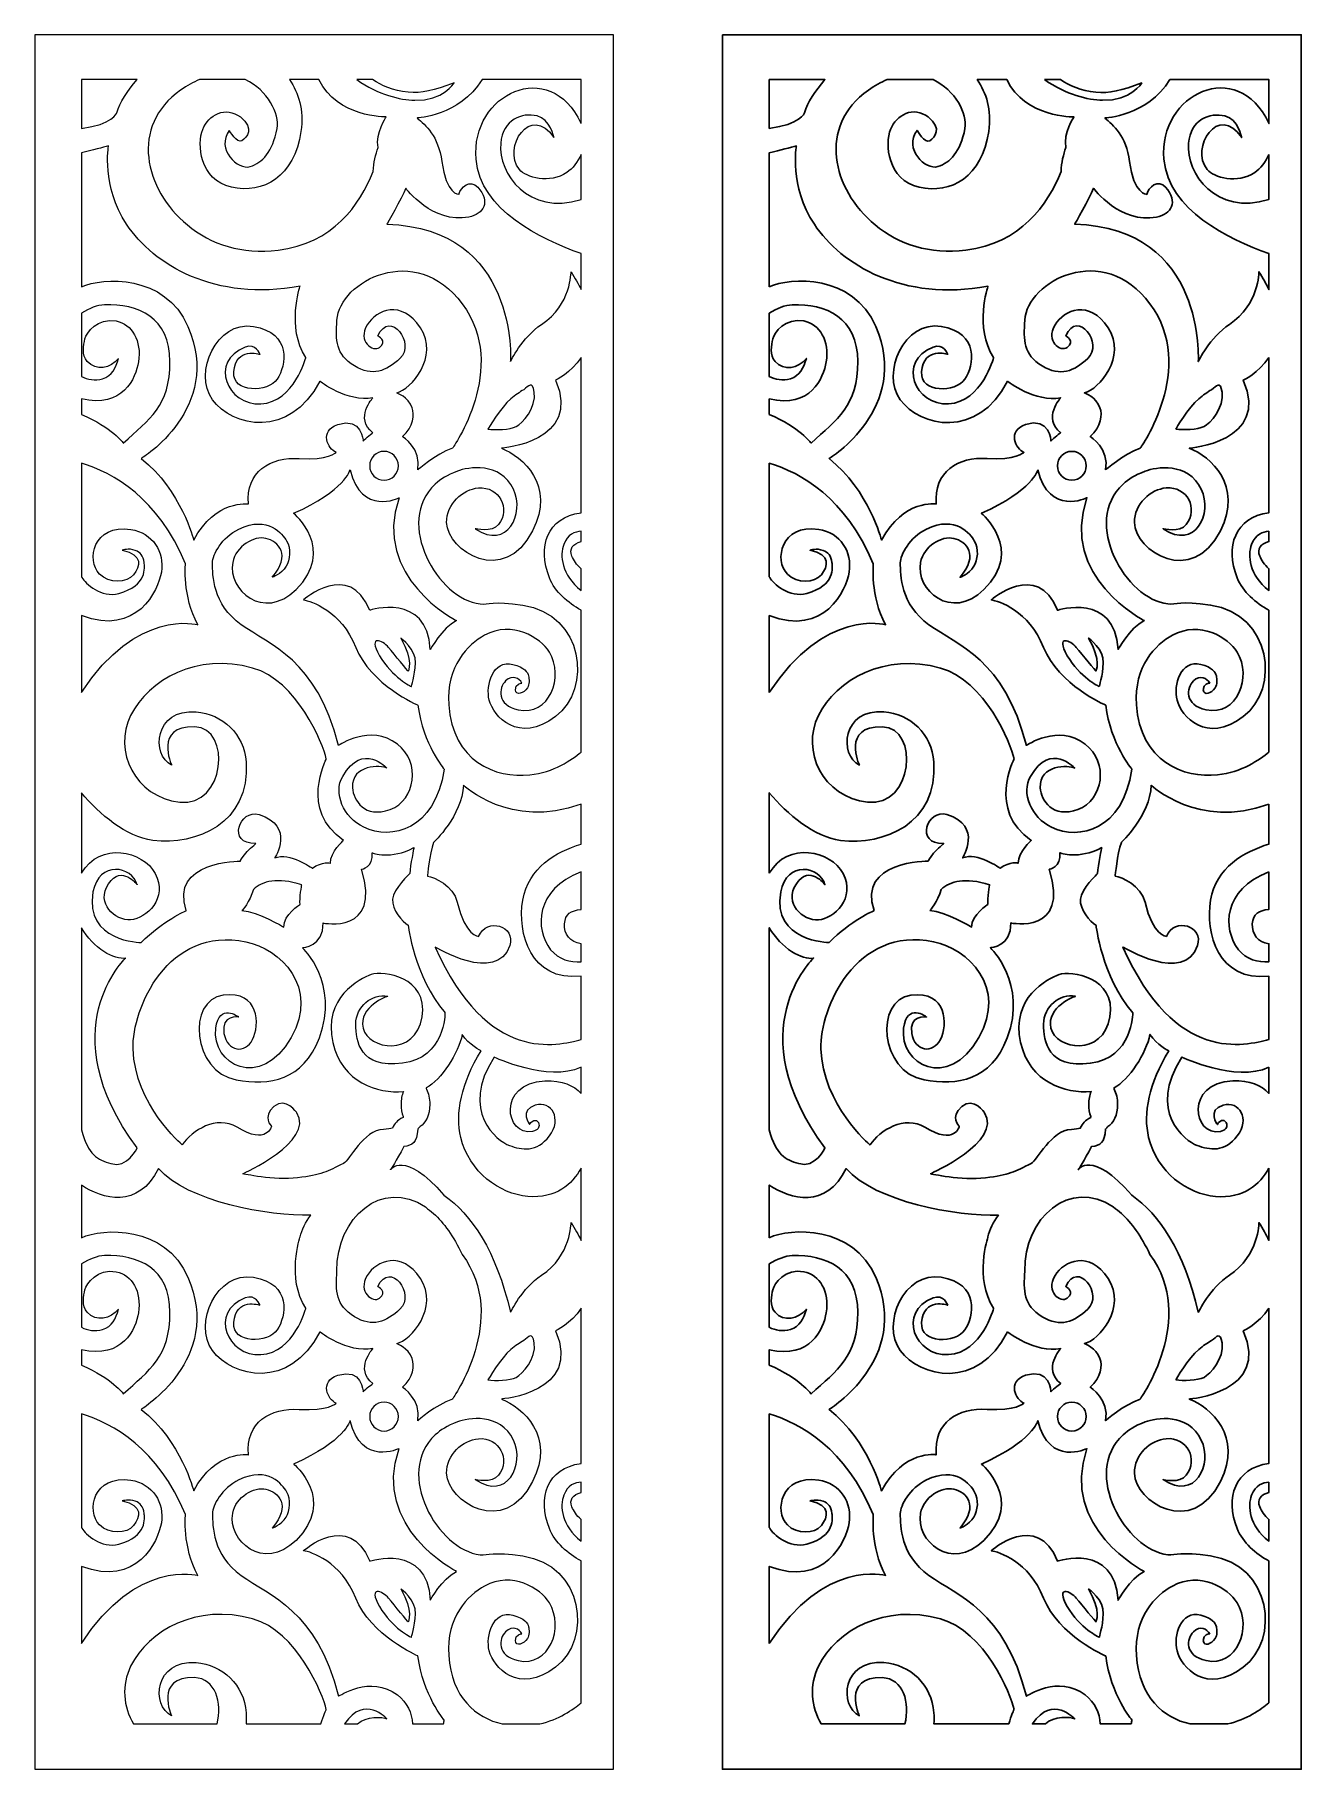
# Model space of a CAD drawing. Header units: centimetres. Extents: x -9.4 to 6.8, y -11.6 to 10.5.
import ezdxf

# ---------------------------------------------------------------- set-up
doc = ezdxf.new("R2010")
doc.units = ezdxf.units.CM
doc.header["$MEASUREMENT"] = 0
doc.layers.add('layer 1', color=7, linetype='Continuous')

msp = doc.modelspace()

# ---------------------------------------------------------------- linework, layer by layer
at = {"layer": 'layer 1', "color": 242, "lineweight": 9}
for points, knots in [([(-9.39063, 10.50535), (-9.39063, 10.50535), (-2.01413, 10.50535), (-2.01413, 10.50535), (-2.01413, 10.50535), (-2.01413, 10.50535), (-2.01413, -11.601), (-2.01413, -11.601), (-2.01413, -11.601), (-2.01413, -11.601), (-9.39063, -11.601), (-9.39063, -11.601), (-9.39063, -11.601), (-9.39063, -11.601), (-9.39063, 10.50535), (-9.39063, 10.50535)], [0, 0, 0, 0, 0.2, 0.2, 0.2, 0.2, 0.4, 0.4, 0.4, 0.4, 0.6, 0.6, 0.6, 0.6, 1, 1, 1, 1]), ([(-3.68914, 9.9322), (-3.68914, 9.9322), (-2.42791, 9.9322), (-2.42791, 9.9322), (-2.42791, 9.9322), (-2.42791, 9.9322), (-2.42791, 9.37332), (-2.42791, 9.37332), (-2.42791, 9.37332), (-2.42791, 9.37332), (-2.42982, 9.37765), (-2.42982, 9.37765), (-2.42982, 9.37765), (-2.82161, 10.22476), (-3.83819, 9.75904), (-3.76519, 8.91734), (-3.76519, 8.91734), (-3.70859, 8.26498), (-2.94397, 7.90505), (-2.42791, 7.71483), (-2.42791, 7.71483), (-2.42791, 7.71483), (-2.42791, 7.25678), (-2.42791, 7.25678), (-2.42791, 7.25678), (-2.46162, 7.32864), (-2.50348, 7.40416), (-2.55499, 7.48379), (-2.55499, 7.48379), (-2.55499, 7.48379), (-2.55043, 7.06444), (-2.93058, 6.81305), (-2.93058, 6.81305), (-3.18263, 6.64639), (-3.32701, 6.33962), (-3.32701, 6.33962), (-3.32701, 6.33962), (-3.32701, 6.33962), (-3.22268, 8.04933), (-4.90231, 8.08877), (-4.90231, 8.08877), (-4.90231, 8.08877), (-4.71453, 8.41756), (-4.66238, 8.54908), (-4.66238, 8.54908), (-4.66238, 8.54908), (-4.3181, 8.08877), (-3.85907, 8.18084), (-3.85907, 8.18084), (-3.67105, 8.21856), (-3.57564, 8.37321), (-3.74432, 8.56224), (-3.74432, 8.56224), (-3.83819, 8.66746), (-3.9634, 8.56224), (-3.98427, 8.47019), (-3.98427, 8.47019), (-3.98427, 8.47019), (-4.14969, 8.46823), (-4.20335, 8.89103), (-4.20335, 8.89103), (-4.24508, 9.21982), (-4.412, 9.35133), (-4.51631, 9.4434), (-4.51631, 9.4434), (-4.51631, 9.4434), (-3.9808, 9.46465), (-3.68914, 9.9322)], [0, 0, 0, 0, 0.05555556, 0.05555556, 0.05555556, 0.05555556, 0.11111111, 0.11111111, 0.11111111, 0.11111111, 0.16666667, 0.16666667, 0.16666667, 0.16666667, 0.22222222, 0.22222222, 0.22222222, 0.22222222, 0.27777778, 0.27777778, 0.27777778, 0.27777778, 0.33333333, 0.33333333, 0.33333333, 0.33333333, 0.38888889, 0.38888889, 0.38888889, 0.38888889, 0.44444444, 0.44444444, 0.44444444, 0.44444444, 0.5, 0.5, 0.5, 0.5, 0.55555556, 0.55555556, 0.55555556, 0.55555556, 0.61111111, 0.61111111, 0.61111111, 0.61111111, 0.66666667, 0.66666667, 0.66666667, 0.66666667, 0.72222222, 0.72222222, 0.72222222, 0.72222222, 0.77777778, 0.77777778, 0.77777778, 0.77777778, 0.83333333, 0.83333333, 0.83333333, 0.83333333, 0.88888889, 0.88888889, 0.88888889, 0.88888889, 1, 1, 1, 1]), ([(-8.79416, 9.9322), (-8.79416, 9.9322), (-8.08523, 9.9322), (-8.08523, 9.9322), (-8.08523, 9.9322), (-8.20775, 9.79018), (-8.3103, 9.64057), (-8.34505, 9.50916), (-8.34505, 9.50916), (-8.34505, 9.50916), (-8.40121, 9.35778), (-8.79416, 9.31146), (-8.79416, 9.31146), (-8.79416, 9.31146), (-8.79416, 9.9322), (-8.79416, 9.9322)], [0, 0, 0, 0, 0.2, 0.2, 0.2, 0.2, 0.4, 0.4, 0.4, 0.4, 0.6, 0.6, 0.6, 0.6, 1, 1, 1, 1]), ([(-7.29141, 9.9322), (-7.29141, 9.9322), (-6.70662, 9.9322), (-6.70662, 9.9322), (-6.70662, 9.9322), (-6.42271, 9.80068), (-6.26456, 9.49208), (-6.30029, 9.31189), (-6.30029, 9.31189), (-6.36146, 9.00328), (-6.48807, 8.87787), (-6.64455, 8.82527), (-6.64455, 8.82527), (-6.80105, 8.77267), (-7.08793, 9.04886), (-6.91057, 9.28557), (-6.91057, 9.28557), (-6.91057, 9.28557), (-6.81147, 9.11461), (-6.74887, 9.15406), (-6.74887, 9.15406), (-6.68627, 9.1935), (-6.58197, 9.31189), (-6.76975, 9.45656), (-6.76975, 9.45656), (-6.95753, 9.60121), (-7.1766, 9.48285), (-7.24963, 9.29873), (-7.24963, 9.29873), (-7.32266, 9.11461), (-7.29136, 8.65431), (-6.8845, 8.56224), (-6.8845, 8.56224), (-6.47762, 8.47019), (-6.08118, 8.69375), (-5.99773, 9.27242), (-5.99773, 9.27242), (-5.95731, 9.55275), (-6.02773, 9.75843), (-6.14394, 9.9322), (-6.14394, 9.9322), (-6.14394, 9.9322), (-5.76788, 9.9322), (-5.76788, 9.9322), (-5.76788, 9.9322), (-5.53695, 9.44768), (-4.91276, 9.45656), (-4.91276, 9.45656), (-4.91276, 9.45656), (-4.91276, 9.45656), (-5.0503, 9.25109), (-5.01518, 9.06856), (-5.01518, 9.06856), (-5.04473, 8.97681), (-5.07272, 8.87792), (-5.07558, 8.76349), (-5.07558, 8.76349), (-5.24585, 8.33276), (-5.59151, 7.84518), (-6.28984, 7.75998), (-6.28984, 7.75998), (-6.74813, 7.70409), (-7.14363, 7.82982), (-7.44531, 8.0805), (-7.44531, 8.0805), (-7.99517, 8.53743), (-8.18056, 9.33879), (-7.53131, 9.79848), (-7.53131, 9.79848), (-7.44844, 9.85716), (-7.36836, 9.90101), (-7.29141, 9.9322)], [0, 0, 0, 0, 0.05263158, 0.05263158, 0.05263158, 0.05263158, 0.10526316, 0.10526316, 0.10526316, 0.10526316, 0.15789474, 0.15789474, 0.15789474, 0.15789474, 0.21052632, 0.21052632, 0.21052632, 0.21052632, 0.26315789, 0.26315789, 0.26315789, 0.26315789, 0.31578947, 0.31578947, 0.31578947, 0.31578947, 0.36842105, 0.36842105, 0.36842105, 0.36842105, 0.42105263, 0.42105263, 0.42105263, 0.42105263, 0.47368421, 0.47368421, 0.47368421, 0.47368421, 0.52631579, 0.52631579, 0.52631579, 0.52631579, 0.57894737, 0.57894737, 0.57894737, 0.57894737, 0.63157895, 0.63157895, 0.63157895, 0.63157895, 0.68421053, 0.68421053, 0.68421053, 0.68421053, 0.73684211, 0.73684211, 0.73684211, 0.73684211, 0.78947368, 0.78947368, 0.78947368, 0.78947368, 0.84210526, 0.84210526, 0.84210526, 0.84210526, 0.89473684, 0.89473684, 0.89473684, 0.89473684, 1, 1, 1, 1]), ([(-5.28567, 9.9322), (-5.28567, 9.9322), (-5.08364, 9.9322), (-5.08364, 9.9322), (-5.08364, 9.9322), (-4.97483, 9.86008), (-4.82364, 9.79002), (-4.63265, 9.77214), (-4.63265, 9.77214), (-4.46179, 9.75615), (-4.30293, 9.79297), (-4.04685, 9.89055), (-4.04685, 9.89055), (-4.04685, 9.89055), (-4.18213, 9.65888), (-4.54758, 9.66904), (-4.54758, 9.66904), (-4.73268, 9.67421), (-5.01051, 9.74145), (-5.28567, 9.9322)], [0, 0, 0, 0, 0.16666667, 0.16666667, 0.16666667, 0.16666667, 0.33333333, 0.33333333, 0.33333333, 0.33333333, 0.5, 0.5, 0.5, 0.5, 0.66666667, 0.66666667, 0.66666667, 0.66666667, 1, 1, 1, 1]), ([(-2.42791, 8.97872), (-2.42791, 8.97872), (-2.42791, 8.40645), (-2.42791, 8.40645), (-2.42791, 8.40645), (-3.10186, 8.19251), (-3.4841, 8.73837), (-3.45139, 9.12111), (-3.45139, 9.12111), (-3.42526, 9.42712), (-3.18106, 9.51614), (-2.98806, 9.47009), (-2.98806, 9.47009), (-2.81885, 9.42977), (-2.7741, 9.1935), (-2.7741, 9.1935), (-2.7741, 9.1935), (-3.0662, 9.64068), (-3.44176, 9.06201), (-3.21226, 8.78582), (-3.21226, 8.78582), (-3.13164, 8.68882), (-2.82588, 8.5973), (-2.60842, 8.74919), (-2.60842, 8.74919), (-2.53584, 8.79988), (-2.469, 8.8815), (-2.42791, 8.97872)], [0, 0, 0, 0, 0.125, 0.125, 0.125, 0.125, 0.25, 0.25, 0.25, 0.25, 0.375, 0.375, 0.375, 0.375, 0.5, 0.5, 0.5, 0.5, 0.625, 0.625, 0.625, 0.625, 0.75, 0.75, 0.75, 0.75, 1, 1, 1, 1]), ([(-8.79416, 7.29073), (-8.79416, 7.29073), (-8.79416, 9.00177), (-8.79416, 9.00177), (-8.79416, 9.00177), (-8.65289, 9.03397), (-8.51925, 9.06628), (-8.44938, 9.0883), (-8.44938, 9.0883), (-8.44938, 9.0883), (-8.54325, 8.57539), (-8.21988, 8.08877), (-8.21988, 8.08877), (-7.87398, 7.56836), (-7.09315, 7.1024), (-6.00816, 7.29967), (-6.00816, 7.29967), (-6.00816, 7.29967), (-6.18551, 6.77361), (-5.93513, 6.39222), (-5.93513, 6.39222), (-5.93513, 6.39222), (-6.08118, 5.82668), (-6.50892, 5.80039), (-6.50892, 5.80039), (-6.93665, 5.77408), (-7.17271, 6.34314), (-6.70715, 6.52373), (-6.70715, 6.52373), (-6.57152, 6.57633), (-6.51937, 6.43166), (-6.51937, 6.43166), (-6.51937, 6.43166), (-6.51937, 6.43166), (-6.82848, 6.5354), (-6.8532, 6.2081), (-6.8532, 6.2081), (-6.87405, 5.93191), (-6.41504, 5.94504), (-6.30029, 6.11603), (-6.30029, 6.11603), (-6.18551, 6.28701), (-6.11142, 6.70416), (-6.60282, 6.78677), (-6.60282, 6.78677), (-7.07228, 6.86568), (-7.37483, 6.19494), (-7.12445, 5.85299), (-7.12445, 5.85299), (-6.87405, 5.51105), (-6.14379, 5.34009), (-5.75778, 6.08974), (-5.75778, 6.08974), (-5.75778, 6.08974), (-5.40307, 5.81355), (-5.07967, 5.87931), (-5.07967, 5.87931), (-5.07967, 5.87931), (-5.31962, 5.61628), (-5.07967, 5.43216), (-5.07967, 5.43216), (-5.07967, 5.43216), (-5.17357, 5.36637), (-5.20487, 5.32693), (-5.20487, 5.32693), (-5.20487, 5.32693), (-5.21731, 5.63965), (-5.52827, 5.53736), (-5.52827, 5.53736), (-5.7682, 5.45845), (-5.65345, 5.22173), (-5.54912, 5.18226), (-5.54912, 5.18226), (-5.54912, 5.18226), (-5.65345, 5.07705), (-6.01858, 5.10337), (-6.01858, 5.10337), (-6.38374, 5.12966), (-6.70715, 4.93238), (-6.66542, 4.52468), (-6.66542, 4.52468), (-6.66542, 4.52468), (-7.08273, 4.59043), (-7.36438, 4.06437), (-7.36438, 4.06437), (-7.36438, 4.06437), (-7.52089, 4.69564), (-8.03207, 5.10337), (-8.03207, 5.10337), (-8.03207, 5.10337), (-6.98612, 5.74373), (-7.43741, 6.78677), (-7.43741, 6.78677), (-7.72776, 7.45777), (-8.5297, 7.4158), (-8.79416, 7.29073)], [0, 0, 0, 0, 0.04, 0.04, 0.04, 0.04, 0.08, 0.08, 0.08, 0.08, 0.12, 0.12, 0.12, 0.12, 0.16, 0.16, 0.16, 0.16, 0.2, 0.2, 0.2, 0.2, 0.24, 0.24, 0.24, 0.24, 0.28, 0.28, 0.28, 0.28, 0.32, 0.32, 0.32, 0.32, 0.36, 0.36, 0.36, 0.36, 0.4, 0.4, 0.4, 0.4, 0.44, 0.44, 0.44, 0.44, 0.48, 0.48, 0.48, 0.48, 0.52, 0.52, 0.52, 0.52, 0.56, 0.56, 0.56, 0.56, 0.6, 0.6, 0.6, 0.6, 0.64, 0.64, 0.64, 0.64, 0.68, 0.68, 0.68, 0.68, 0.72, 0.72, 0.72, 0.72, 0.76, 0.76, 0.76, 0.76, 0.8, 0.8, 0.8, 0.8, 0.84, 0.84, 0.84, 0.84, 0.88, 0.88, 0.88, 0.88, 0.92, 0.92, 0.92, 0.92, 1, 1, 1, 1]), ([(-4.50936, 4.95869), (-4.50936, 4.95869), (-4.2868, 5.15594), (-4.06772, 5.23486), (-4.06772, 5.23486), (-4.06772, 5.23486), (-3.33696, 6.25823), (-3.94252, 7.07609), (-3.94252, 7.07609), (-4.5366, 7.87839), (-5.5074, 7.36543), (-5.5387, 6.86568), (-5.5387, 6.86568), (-5.55451, 6.61331), (-5.5565, 6.42848), (-5.31654, 6.28383), (-5.31654, 6.28383), (-5.08489, 6.14415), (-4.91215, 6.21638), (-4.73541, 6.37906), (-4.73541, 6.37906), (-4.53241, 6.56591), (-4.86059, 7.01033), (-5.01709, 6.66841), (-5.01709, 6.66841), (-5.01709, 6.66841), (-4.88958, 6.60047), (-4.99621, 6.51933), (-4.99621, 6.51933), (-5.08012, 6.45553), (-5.28137, 6.59824), (-5.15272, 6.80868), (-5.15272, 6.80868), (-5.03799, 6.99632), (-4.71453, 7.13747), (-4.47458, 6.76923), (-4.47458, 6.76923), (-4.23462, 6.40097), (-4.59283, 5.98451), (-4.77714, 5.94066), (-4.77714, 5.94066), (-4.77714, 5.94066), (-4.62713, 5.88801), (-4.58029, 5.75143), (-4.58029, 5.75143), (-4.54893, 5.65999), (-4.56188, 5.51402), (-4.70411, 5.38391), (-4.70411, 5.38391), (-4.70411, 5.38391), (-4.45721, 5.23048), (-4.50936, 4.95869)], [0, 0, 0, 0, 0.07142857, 0.07142857, 0.07142857, 0.07142857, 0.14285714, 0.14285714, 0.14285714, 0.14285714, 0.21428571, 0.21428571, 0.21428571, 0.21428571, 0.28571429, 0.28571429, 0.28571429, 0.28571429, 0.35714286, 0.35714286, 0.35714286, 0.35714286, 0.42857143, 0.42857143, 0.42857143, 0.42857143, 0.5, 0.5, 0.5, 0.5, 0.57142857, 0.57142857, 0.57142857, 0.57142857, 0.64285714, 0.64285714, 0.64285714, 0.64285714, 0.71428571, 0.71428571, 0.71428571, 0.71428571, 0.78571429, 0.78571429, 0.78571429, 0.78571429, 0.85714286, 0.85714286, 0.85714286, 0.85714286, 1, 1, 1, 1]), ([(-8.79416, 5.66607), (-8.79416, 5.66607), (-8.79416, 5.86284), (-8.79416, 5.86284), (-8.79416, 5.86284), (-8.26895, 5.74007), (-8.10266, 6.12587), (-8.0686, 6.33521), (-8.0686, 6.33521), (-8.02504, 6.60278), (-8.15072, 6.81724), (-8.35221, 6.85711), (-8.35221, 6.85711), (-8.59066, 6.9043), (-8.73286, 6.70613), (-8.75024, 6.62721), (-8.75024, 6.62721), (-8.76764, 6.5483), (-8.79456, 6.4227), (-8.72021, 6.33975), (-8.72021, 6.33975), (-8.60745, 6.21394), (-8.42495, 6.25357), (-8.32203, 6.37972), (-8.32203, 6.37972), (-8.3577, 6.25781), (-8.40253, 6.1586), (-8.52567, 6.12067), (-8.52567, 6.12067), (-8.62212, 6.09099), (-8.7157, 6.11078), (-8.79416, 6.14895), (-8.79416, 6.14895), (-8.79416, 6.14895), (-8.79416, 6.95576), (-8.79416, 6.95576), (-8.79416, 6.95576), (-8.69329, 7.01744), (-8.59172, 7.06017), (-8.50156, 7.06296), (-8.50156, 7.06296), (-8.07382, 7.07609), (-7.66694, 6.90513), (-7.66694, 6.33962), (-7.66694, 6.33962), (-7.66694, 5.77408), (-7.92774, 5.60312), (-8.26157, 5.30064), (-8.26157, 5.30064), (-8.26157, 5.30064), (-8.4058, 5.49967), (-8.79416, 5.66607)], [0, 0, 0, 0, 0.07142857, 0.07142857, 0.07142857, 0.07142857, 0.14285714, 0.14285714, 0.14285714, 0.14285714, 0.21428571, 0.21428571, 0.21428571, 0.21428571, 0.28571429, 0.28571429, 0.28571429, 0.28571429, 0.35714286, 0.35714286, 0.35714286, 0.35714286, 0.42857143, 0.42857143, 0.42857143, 0.42857143, 0.5, 0.5, 0.5, 0.5, 0.57142857, 0.57142857, 0.57142857, 0.57142857, 0.64285714, 0.64285714, 0.64285714, 0.64285714, 0.71428571, 0.71428571, 0.71428571, 0.71428571, 0.78571429, 0.78571429, 0.78571429, 0.78571429, 0.85714286, 0.85714286, 0.85714286, 0.85714286, 1, 1, 1, 1]), ([(-2.42791, 6.39256), (-2.42791, 6.39256), (-2.42791, 4.41324), (-2.42791, 4.41324), (-2.42791, 4.41324), (-2.85973, 4.35427), (-2.98822, 3.97956), (-2.83145, 3.58433), (-2.83145, 3.58433), (-2.75863, 3.40069), (-2.59526, 3.26596), (-2.42791, 3.17084), (-2.42791, 3.17084), (-2.42791, 3.17084), (-2.42791, 1.36335), (-2.42791, 1.36335), (-2.42791, 1.36335), (-2.54173, 1.26536), (-2.77972, 1.10363), (-3.08138, 1.07202), (-3.08138, 1.07202), (-3.51508, 1.02663), (-4.06618, 1.2399), (-4.11467, 1.96669), (-4.11467, 1.96669), (-4.14743, 2.45779), (-3.87127, 2.73318), (-3.65691, 2.85152), (-3.65691, 2.85152), (-3.30698, 3.04473), (-2.94464, 2.8225), (-2.83145, 2.6374), (-2.83145, 2.6374), (-2.63847, 2.32176), (-2.8337, 1.81655), (-3.22788, 1.90093), (-3.22788, 1.90093), (-3.50436, 1.96011), (-3.47829, 2.18367), (-3.38961, 2.26916), (-3.38961, 2.26916), (-3.30093, 2.35466), (-3.21748, 2.30206), (-3.18096, 2.24288), (-3.18096, 2.24288), (-3.18096, 2.24288), (-3.27075, 2.23492), (-3.26441, 2.15738), (-3.26441, 2.15738), (-3.25759, 2.07396), (-3.15836, 2.11237), (-3.11156, 2.18104), (-3.11156, 2.18104), (-3.08183, 2.22468), (-3.08814, 2.29707), (-3.09674, 2.33267), (-3.09674, 2.33267), (-3.10843, 2.38116), (-3.1461, 2.44111), (-3.29571, 2.47959), (-3.29571, 2.47959), (-3.55131, 2.54535), (-3.64535, 2.21585), (-3.59826, 2.02587), (-3.59826, 2.02587), (-3.54609, 1.81544), (-3.22268, 1.46036), (-2.75322, 1.81544), (-2.75322, 1.81544), (-2.28374, 2.17054), (-2.38809, 3.11747), (-3.17053, 3.23583), (-3.17053, 3.23583), (-3.56107, 3.2949), (-3.60569, 3.2393), (-3.71379, 3.25055), (-3.71379, 3.25055), (-4.24916, 3.30636), (-4.81616, 4.29284), (-4.28518, 4.77678), (-4.28518, 4.77678), (-4.2129, 4.84264), (-4.14011, 4.89026), (-4.00451, 4.94286), (-4.00451, 4.94286), (-3.86888, 4.99549), (-3.45895, 5.06522), (-3.28902, 4.71224), (-3.28902, 4.71224), (-3.14202, 4.4069), (-3.36356, 3.92871), (-3.77562, 4.20904), (-3.77562, 4.20904), (-3.77562, 4.20904), (-3.56402, 4.15546), (-3.48025, 4.26249), (-3.48025, 4.26249), (-3.32205, 4.46465), (-3.46969, 4.75086), (-3.73586, 4.72927), (-3.73586, 4.72927), (-3.93318, 4.71325), (-4.14685, 4.52624), (-4.14075, 4.28796), (-4.14075, 4.28796), (-4.13144, 3.92439), (-3.40736, 3.46554), (-3.04533, 4.18273), (-3.04533, 4.18273), (-2.75322, 4.76142), (-3.17053, 5.12966), (-3.44176, 5.23486), (-3.44176, 5.23486), (-3.44176, 5.23486), (-2.40894, 5.3138), (-2.75322, 6.10287), (-2.75322, 6.10287), (-2.75322, 6.10287), (-2.55879, 6.19083), (-2.42791, 6.39256)], [0, 0, 0, 0, 0.03225806, 0.03225806, 0.03225806, 0.03225806, 0.06451613, 0.06451613, 0.06451613, 0.06451613, 0.09677419, 0.09677419, 0.09677419, 0.09677419, 0.12903226, 0.12903226, 0.12903226, 0.12903226, 0.16129032, 0.16129032, 0.16129032, 0.16129032, 0.19354839, 0.19354839, 0.19354839, 0.19354839, 0.22580645, 0.22580645, 0.22580645, 0.22580645, 0.25806452, 0.25806452, 0.25806452, 0.25806452, 0.29032258, 0.29032258, 0.29032258, 0.29032258, 0.32258065, 0.32258065, 0.32258065, 0.32258065, 0.35483871, 0.35483871, 0.35483871, 0.35483871, 0.38709677, 0.38709677, 0.38709677, 0.38709677, 0.41935484, 0.41935484, 0.41935484, 0.41935484, 0.4516129, 0.4516129, 0.4516129, 0.4516129, 0.48387097, 0.48387097, 0.48387097, 0.48387097, 0.51612903, 0.51612903, 0.51612903, 0.51612903, 0.5483871, 0.5483871, 0.5483871, 0.5483871, 0.58064516, 0.58064516, 0.58064516, 0.58064516, 0.61290323, 0.61290323, 0.61290323, 0.61290323, 0.64516129, 0.64516129, 0.64516129, 0.64516129, 0.67741935, 0.67741935, 0.67741935, 0.67741935, 0.70967742, 0.70967742, 0.70967742, 0.70967742, 0.74193548, 0.74193548, 0.74193548, 0.74193548, 0.77419355, 0.77419355, 0.77419355, 0.77419355, 0.80645161, 0.80645161, 0.80645161, 0.80645161, 0.83870968, 0.83870968, 0.83870968, 0.83870968, 0.87096774, 0.87096774, 0.87096774, 0.87096774, 0.90322581, 0.90322581, 0.90322581, 0.90322581, 0.93548387, 0.93548387, 0.93548387, 0.93548387, 1, 1, 1, 1]), ([(-3.61391, 5.47818), (-3.61391, 5.47818), (-3.45221, 5.75437), (-3.32178, 5.86615), (-3.32178, 5.86615), (-3.26481, 5.91501), (-3.21003, 5.94761), (-3.15881, 5.98143), (-3.15881, 5.98143), (-3.09284, 6.02499), (-3.04665, 6.09926), (-3.02448, 5.95165), (-3.02448, 5.95165), (-2.99413, 5.74968), (-3.17573, 5.55049), (-3.25398, 5.51105), (-3.25398, 5.51105), (-3.33223, 5.4716), (-3.52521, 5.46502), (-3.61391, 5.47818)], [0, 0, 0, 0, 0.16666667, 0.16666667, 0.16666667, 0.16666667, 0.33333333, 0.33333333, 0.33333333, 0.33333333, 0.5, 0.5, 0.5, 0.5, 0.66666667, 0.66666667, 0.66666667, 0.66666667, 1, 1, 1, 1]), ([(-4.93884, 5.19541), (-4.83801, 5.19541), (-4.75626, 5.11297), (-4.75626, 5.0113), (-4.75626, 5.0113), (-4.75626, 4.9096), (-4.83801, 4.82718), (-4.93884, 4.82718), (-4.93884, 4.82718), (-5.03966, 4.82718), (-5.12142, 4.9096), (-5.12142, 5.0113), (-5.12142, 5.0113), (-5.12142, 5.11297), (-5.03966, 5.19541), (-4.93884, 5.19541)], [0, 0, 0, 0, 0.2, 0.2, 0.2, 0.2, 0.4, 0.4, 0.4, 0.4, 0.6, 0.6, 0.6, 0.6, 1, 1, 1, 1]), ([(-8.79416, 2.12094), (-8.79416, 2.12094), (-8.79416, 3.10131), (-8.79416, 3.10131), (-8.79416, 3.10131), (-8.08976, 2.83324), (-7.81472, 3.42159), (-7.77649, 3.65666), (-7.77649, 3.65666), (-7.73474, 3.91314), (-7.88798, 4.1597), (-8.16444, 4.20047), (-8.16444, 4.20047), (-8.64432, 4.2713), (-8.7383, 3.80863), (-8.56371, 3.63051), (-8.56371, 3.63051), (-8.4433, 3.50767), (-8.21807, 3.51525), (-8.13075, 3.62226), (-8.13075, 3.62226), (-8.04555, 3.72667), (-8.00485, 3.88131), (-8.27455, 3.9358), (-8.27455, 3.9358), (-8.27455, 3.9358), (-8.19091, 3.96405), (-8.10889, 3.93336), (-8.10889, 3.93336), (-8.04504, 3.90951), (-8.00565, 3.86455), (-7.99589, 3.77794), (-7.99589, 3.77794), (-7.98947, 3.72096), (-7.95239, 3.48515), (-8.31701, 3.38514), (-8.31701, 3.38514), (-8.54084, 3.32376), (-8.74663, 3.51098), (-8.78828, 3.58844), (-8.78828, 3.58844), (-8.78989, 3.59144), (-8.79183, 3.59459), (-8.79416, 3.59772), (-8.79416, 3.59772), (-8.79416, 3.59772), (-8.79416, 5.04422), (-8.79416, 5.04422), (-8.79416, 5.04422), (-8.3894, 4.92331), (-7.82106, 4.60346), (-7.46871, 3.76189), (-7.46871, 3.76189), (-7.46871, 3.76189), (-7.51046, 3.35419), (-7.31223, 2.98592), (-7.31223, 2.98592), (-7.31223, 2.98592), (-8.09162, 3.20474), (-8.79416, 2.12094)], [0, 0, 0, 0, 0.0625, 0.0625, 0.0625, 0.0625, 0.125, 0.125, 0.125, 0.125, 0.1875, 0.1875, 0.1875, 0.1875, 0.25, 0.25, 0.25, 0.25, 0.3125, 0.3125, 0.3125, 0.3125, 0.375, 0.375, 0.375, 0.375, 0.4375, 0.4375, 0.4375, 0.4375, 0.5, 0.5, 0.5, 0.5, 0.5625, 0.5625, 0.5625, 0.5625, 0.625, 0.625, 0.625, 0.625, 0.6875, 0.6875, 0.6875, 0.6875, 0.75, 0.75, 0.75, 0.75, 0.8125, 0.8125, 0.8125, 0.8125, 0.875, 0.875, 0.875, 0.875, 1, 1, 1, 1]), ([(-5.37177, 4.95869), (-5.37177, 4.95869), (-5.43437, 4.69564), (-6.09164, 4.40632), (-6.09164, 4.40632), (-6.09164, 4.40632), (-5.5387, 3.94601), (-6.06033, 3.4331), (-6.06033, 3.4331), (-6.47417, 3.02616), (-6.934, 3.4305), (-6.86667, 3.77916), (-6.86667, 3.77916), (-6.82614, 3.98911), (-6.59515, 4.12222), (-6.44308, 4.08623), (-6.44308, 4.08623), (-6.28339, 4.04848), (-6.11721, 3.87892), (-6.36286, 3.59093), (-6.36286, 3.59093), (-6.36286, 3.59093), (-6.25063, 3.6247), (-6.18665, 3.73043), (-6.18665, 3.73043), (-6.13705, 3.81237), (-6.12058, 3.95325), (-6.18127, 4.05524), (-6.18127, 4.05524), (-6.23013, 4.13732), (-6.41401, 4.38608), (-6.7893, 4.2048), (-6.7893, 4.2048), (-7.00763, 4.09933), (-7.12445, 3.87802), (-7.12445, 3.77505), (-7.12445, 3.77505), (-7.12445, 3.61722), (-7.12445, 3.24896), (-6.7593, 2.98592), (-6.7593, 2.98592), (-6.39417, 2.72292), (-5.7995, 2.55193), (-5.51782, 1.4472), (-5.51782, 1.4472), (-5.51782, 1.4472), (-5.11219, 1.72686), (-4.76857, 1.46457), (-4.76857, 1.46457), (-4.46532, 1.23316), (-4.53715, 0.74994), (-4.86056, 0.63158), (-4.86056, 0.63158), (-5.18397, 0.51322), (-5.33243, 0.74704), (-5.34047, 0.90798), (-5.34047, 0.90798), (-5.35551, 1.20839), (-4.97537, 1.19732), (-4.90231, 1.15785), (-4.90231, 1.15785), (-4.90231, 1.15785), (-5.20487, 1.4998), (-5.46567, 1.05265), (-5.46567, 1.05265), (-5.58814, 0.84264), (-5.45737, 0.52858), (-5.19566, 0.40406), (-5.19566, 0.40406), (-4.84568, 0.23756), (-4.29142, 0.3621), (-4.17205, 1.1447), (-4.17205, 1.1447), (-4.17205, 1.1447), (-4.44331, 1.46036), (-4.50588, 1.96011), (-4.50588, 1.96011), (-4.50588, 1.96011), (-5.11097, 2.22314), (-5.29874, 2.6966), (-5.29874, 2.6966), (-5.48652, 3.17004), (-5.87253, 3.28843), (-5.96643, 3.30158), (-5.96643, 3.30158), (-5.96643, 3.30158), (-5.3822, 3.81449), (-5.12142, 3.17004), (-5.12142, 3.17004), (-5.12142, 3.17004), (-4.39113, 3.40679), (-4.3494, 2.67029), (-4.3494, 2.67029), (-4.3494, 2.67029), (-4.20187, 2.94184), (-4.01557, 3.03855), (-4.01557, 3.03855), (-4.01557, 3.03855), (-5.10054, 3.59093), (-4.74584, 4.60359), (-4.74584, 4.60359), (-4.74584, 4.60359), (-5.22572, 4.36687), (-5.37177, 4.95869)], [0, 0, 0, 0, 0.03703704, 0.03703704, 0.03703704, 0.03703704, 0.07407407, 0.07407407, 0.07407407, 0.07407407, 0.11111111, 0.11111111, 0.11111111, 0.11111111, 0.14814815, 0.14814815, 0.14814815, 0.14814815, 0.18518519, 0.18518519, 0.18518519, 0.18518519, 0.22222222, 0.22222222, 0.22222222, 0.22222222, 0.25925926, 0.25925926, 0.25925926, 0.25925926, 0.2962963, 0.2962963, 0.2962963, 0.2962963, 0.33333333, 0.33333333, 0.33333333, 0.33333333, 0.37037037, 0.37037037, 0.37037037, 0.37037037, 0.40740741, 0.40740741, 0.40740741, 0.40740741, 0.44444444, 0.44444444, 0.44444444, 0.44444444, 0.48148148, 0.48148148, 0.48148148, 0.48148148, 0.51851852, 0.51851852, 0.51851852, 0.51851852, 0.55555556, 0.55555556, 0.55555556, 0.55555556, 0.59259259, 0.59259259, 0.59259259, 0.59259259, 0.62962963, 0.62962963, 0.62962963, 0.62962963, 0.66666667, 0.66666667, 0.66666667, 0.66666667, 0.7037037, 0.7037037, 0.7037037, 0.7037037, 0.74074074, 0.74074074, 0.74074074, 0.74074074, 0.77777778, 0.77777778, 0.77777778, 0.77777778, 0.81481481, 0.81481481, 0.81481481, 0.81481481, 0.85185185, 0.85185185, 0.85185185, 0.85185185, 0.88888889, 0.88888889, 0.88888889, 0.88888889, 0.92592593, 0.92592593, 0.92592593, 0.92592593, 1, 1, 1, 1]), ([(-2.42791, 4.1761), (-2.42791, 4.1761), (-2.42791, 4.04482), (-2.42791, 4.04482), (-2.42791, 4.04482), (-2.5308, 4.01694), (-2.58293, 3.95187), (-2.54457, 3.86052), (-2.54457, 3.86052), (-2.52311, 3.80943), (-2.48425, 3.75019), (-2.42791, 3.70019), (-2.42791, 3.70019), (-2.42791, 3.70019), (-2.42791, 3.42376), (-2.42791, 3.42376), (-2.42791, 3.42376), (-2.68163, 3.62077), (-2.69916, 3.87205), (-2.64794, 4.00885), (-2.64794, 4.00885), (-2.59961, 4.13785), (-2.50425, 4.1718), (-2.42791, 4.1761)], [0, 0, 0, 0, 0.14285714, 0.14285714, 0.14285714, 0.14285714, 0.28571429, 0.28571429, 0.28571429, 0.28571429, 0.42857143, 0.42857143, 0.42857143, 0.42857143, 0.57142857, 0.57142857, 0.57142857, 0.57142857, 0.71428571, 0.71428571, 0.71428571, 0.71428571, 1, 1, 1, 1]), ([(-4.58936, 2.19683), (-4.58936, 2.19683), (-4.83974, 2.31519), (-4.99621, 2.59138), (-4.99621, 2.59138), (-5.15272, 2.86757), (-4.95449, 2.78865), (-4.88146, 2.6966), (-4.88146, 2.6966), (-4.80844, 2.60453), (-4.63108, 2.3941), (-4.63108, 2.3941), (-4.63108, 2.3941), (-4.63108, 2.3941), (-4.55806, 2.52564), (-4.72499, 2.81496), (-4.72499, 2.81496), (-4.72499, 2.81496), (-4.52676, 2.67029), (-4.53718, 2.49933), (-4.53718, 2.49933), (-4.54761, 2.32837), (-4.58936, 2.19683), (-4.58936, 2.19683)], [0, 0, 0, 0, 0.14285714, 0.14285714, 0.14285714, 0.14285714, 0.28571429, 0.28571429, 0.28571429, 0.28571429, 0.42857143, 0.42857143, 0.42857143, 0.42857143, 0.57142857, 0.57142857, 0.57142857, 0.57142857, 0.71428571, 0.71428571, 0.71428571, 0.71428571, 1, 1, 1, 1]), ([(-8.79416, -0.18161), (-8.79416, -0.18161), (-8.79416, 0.84429), (-8.79416, 0.84429), (-8.79416, 0.84429), (-8.56514, 0.57261), (-8.22367, 0.27737), (-7.88602, 0.23724), (-7.88602, 0.23724), (-7.33308, 0.17148), (-6.64455, 0.44767), (-6.69672, 1.23677), (-6.69672, 1.23677), (-6.72025, 1.59307), (-6.99819, 1.8496), (-7.33359, 1.87671), (-7.33359, 1.87671), (-7.86551, 1.91968), (-7.9088, 1.32226), (-7.64606, 1.19732), (-7.64606, 1.19732), (-7.64606, 1.19732), (-7.87557, 1.69819), (-7.35396, 1.68392), (-7.35396, 1.68392), (-6.87323, 1.67079), (-6.96273, 0.65749), (-7.54176, 0.72386), (-7.54176, 0.72386), (-8.11555, 0.78962), (-8.39102, 1.3807), (-8.1677, 1.82859), (-8.1677, 1.82859), (-7.93819, 2.2889), (-7.32266, 2.63085), (-6.61324, 2.43357), (-6.61324, 2.43357), (-6.04742, 2.27622), (-5.71605, 1.47349), (-5.67433, 1.27621), (-5.67433, 1.27621), (-5.67433, 1.27621), (-6.01858, 0.61866), (-5.45522, 0.23724), (-5.45522, 0.23724), (-5.45522, 0.23724), (-5.62215, 0.09257), (-5.62215, -0.05208), (-5.62215, -0.05208), (-5.62215, -0.05208), (-5.72648, -0.02579), (-5.85168, -0.11786), (-5.85168, -0.11786), (-5.85168, -0.11786), (-6.14379, 0.09257), (-6.33156, 0.01368), (-6.33156, 0.01368), (-6.33156, 0.01368), (-6.06821, 0.42056), (-6.52979, 0.56603), (-6.52979, 0.56603), (-6.78017, 0.64495), (-6.9471, 0.18464), (-6.57152, 0.19777), (-6.57152, 0.19777), (-6.57152, 0.19777), (-6.65216, 0.12896), (-6.70163, 0.07318), (-6.70163, 0.07318), (-6.75126, 0.01718), (-6.76975, -0.02579), (-6.76975, -0.02579), (-6.76975, -0.02579), (-6.76975, -0.02579), (-7.67736, -0.02579), (-7.45829, -0.65709), (-7.45829, -0.65709), (-7.45829, -0.65709), (-7.76084, -0.7886), (-8.03207, -1.06474), (-8.03207, -1.06474), (-8.03207, -1.06474), (-8.76135, -1.0553), (-8.64761, -0.42034), (-8.64761, -0.42034), (-8.57456, -0.01264), (-8.14682, -0.09155), (-8.08425, -0.32827), (-8.08425, -0.32827), (-8.08425, -0.32827), (-8.28245, -0.06524), (-8.44938, -0.31514), (-8.44938, -0.31514), (-8.61631, -0.56501), (-8.36593, -0.7886), (-8.1677, -0.77545), (-8.1677, -0.77545), (-7.96947, -0.76229), (-7.68779, -0.49926), (-7.85472, -0.18362), (-7.85472, -0.18362), (-8.00594, 0.10233), (-8.55936, 0.23114), (-8.79416, -0.18161)], [0, 0, 0, 0, 0.03703704, 0.03703704, 0.03703704, 0.03703704, 0.07407407, 0.07407407, 0.07407407, 0.07407407, 0.11111111, 0.11111111, 0.11111111, 0.11111111, 0.14814815, 0.14814815, 0.14814815, 0.14814815, 0.18518519, 0.18518519, 0.18518519, 0.18518519, 0.22222222, 0.22222222, 0.22222222, 0.22222222, 0.25925926, 0.25925926, 0.25925926, 0.25925926, 0.2962963, 0.2962963, 0.2962963, 0.2962963, 0.33333333, 0.33333333, 0.33333333, 0.33333333, 0.37037037, 0.37037037, 0.37037037, 0.37037037, 0.40740741, 0.40740741, 0.40740741, 0.40740741, 0.44444444, 0.44444444, 0.44444444, 0.44444444, 0.48148148, 0.48148148, 0.48148148, 0.48148148, 0.51851852, 0.51851852, 0.51851852, 0.51851852, 0.55555556, 0.55555556, 0.55555556, 0.55555556, 0.59259259, 0.59259259, 0.59259259, 0.59259259, 0.62962963, 0.62962963, 0.62962963, 0.62962963, 0.66666667, 0.66666667, 0.66666667, 0.66666667, 0.7037037, 0.7037037, 0.7037037, 0.7037037, 0.74074074, 0.74074074, 0.74074074, 0.74074074, 0.77777778, 0.77777778, 0.77777778, 0.77777778, 0.81481481, 0.81481481, 0.81481481, 0.81481481, 0.85185185, 0.85185185, 0.85185185, 0.85185185, 0.88888889, 0.88888889, 0.88888889, 0.88888889, 0.92592593, 0.92592593, 0.92592593, 0.92592593, 1, 1, 1, 1]), ([(-2.42791, 0.69842), (-2.42791, 0.69842), (-2.42791, 0.1901), (-2.42791, 0.1901), (-2.42791, 0.1901), (-2.74418, 0.0909), (-3.1005, -0.10627), (-3.17053, -0.52554), (-3.17053, -0.52554), (-3.23947, -0.93837), (-3.07626, -1.56513), (-2.42791, -1.49382), (-2.42791, -1.49382), (-2.42791, -1.49382), (-2.42791, -2.29979), (-2.42791, -2.29979), (-2.42791, -2.29979), (-2.72269, -2.37823), (-3.62142, -2.62208), (-4.2868, -1.12174), (-4.2868, -1.12174), (-4.2868, -1.12174), (-3.50269, -1.59895), (-3.33743, -1.10421), (-3.33743, -1.10421), (-3.25398, -0.85433), (-3.62957, -0.73598), (-3.73389, -0.98585), (-3.73389, -0.98585), (-3.73389, -0.98585), (-3.90443, -0.98341), (-4.00512, -0.55186), (-4.00512, -0.55186), (-4.05727, -0.32827), (-4.29723, -0.23622), (-4.3859, -0.21649), (-4.3859, -0.21649), (-4.3859, -0.21649), (-4.35983, 0.0597), (-4.30768, 0.21095), (-4.30768, 0.21095), (-4.30768, 0.21095), (-3.94252, 0.55287), (-3.92687, 0.94087), (-3.92687, 0.94087), (-3.92687, 0.94087), (-3.3334, 0.37035), (-2.42791, 0.69842)], [0, 0, 0, 0, 0.07692308, 0.07692308, 0.07692308, 0.07692308, 0.15384615, 0.15384615, 0.15384615, 0.15384615, 0.23076923, 0.23076923, 0.23076923, 0.23076923, 0.30769231, 0.30769231, 0.30769231, 0.30769231, 0.38461538, 0.38461538, 0.38461538, 0.38461538, 0.46153846, 0.46153846, 0.46153846, 0.46153846, 0.53846154, 0.53846154, 0.53846154, 0.53846154, 0.61538462, 0.61538462, 0.61538462, 0.61538462, 0.69230769, 0.69230769, 0.69230769, 0.69230769, 0.76923077, 0.76923077, 0.76923077, 0.76923077, 0.84615385, 0.84615385, 0.84615385, 0.84615385, 1, 1, 1, 1]), ([(-4.69618, -3.28038), (-4.71281, -3.23561), (-4.72239, -3.18322), (-4.72239, -3.12717), (-4.72239, -3.12717), (-4.72239, -3.06656), (-4.71119, -3.01013), (-4.69196, -2.9631), (-4.69196, -2.9631), (-5.01828, -2.99178), (-5.47347, -2.85169), (-5.59088, -2.34046), (-5.59088, -2.34046), (-5.72242, -1.76752), (-5.24659, -1.52507), (-5.10054, -1.47244), (-5.10054, -1.47244), (-4.95449, -1.41984), (-4.37025, -1.49876), (-4.45373, -2.01167), (-4.45373, -2.01167), (-4.53718, -2.52457), (-5.14227, -2.43253), (-5.20487, -2.15634), (-5.20487, -2.15634), (-5.26747, -1.88018), (-4.89189, -1.74863), (-4.89189, -1.74863), (-4.89189, -1.74863), (-5.09012, -1.70919), (-5.29874, -1.88018), (-5.29874, -2.10374), (-5.29874, -2.10374), (-5.29874, -2.3273), (-5.24659, -2.66927), (-4.70411, -2.60349), (-4.70411, -2.60349), (-4.16163, -2.53776), (-4.16163, -1.95907), (-4.16163, -1.95907), (-4.16163, -1.95907), (-4.55806, -1.49876), (-4.63108, -0.84118), (-4.63108, -0.84118), (-4.63108, -0.84118), (-4.70411, -0.80173), (-4.83974, -0.6439), (-4.82929, -0.51241), (-4.82929, -0.51241), (-4.81886, -0.3809), (-4.61021, -0.18362), (-4.61021, -0.18362), (-4.61021, -0.18362), (-4.60427, -0.07866), (-4.55806, 0.14519), (-4.55806, 0.14519), (-4.55806, 0.14519), (-4.85016, -0.01264), (-5.09012, 0.07941), (-5.09012, 0.07941), (-5.09012, 0.07941), (-5.06924, -0.10471), (-5.22572, -0.13099), (-5.22572, -0.13099), (-5.22572, -0.13099), (-4.96491, -0.97269), (-5.71605, -0.81489), (-5.71605, -0.81489), (-5.71605, -0.81489), (-5.70563, -1.11737), (-5.97686, -1.13052), (-5.97686, -1.13052), (-5.97686, -1.13052), (-5.97686, -1.13052), (-5.49865, -1.58513), (-5.76229, -2.27985), (-5.76229, -2.27985), (-5.96805, -2.82204), (-6.39995, -2.89273), (-6.8219, -2.81392), (-6.8219, -2.81392), (-7.38526, -2.70872), (-7.45287, -1.79633), (-6.98883, -1.73548), (-6.98883, -1.73548), (-6.52573, -1.67479), (-6.51937, -2.1169), (-6.61324, -2.30101), (-6.61324, -2.30101), (-6.70715, -2.48513), (-6.93665, -2.45884), (-6.9784, -2.2221), (-6.9784, -2.2221), (-7.02013, -1.98538), (-6.7906, -2.01167), (-6.7906, -2.01167), (-6.7906, -2.01167), (-6.7906, -2.01167), (-7.04098, -1.82755), (-7.08273, -2.15634), (-7.08273, -2.15634), (-7.14098, -2.61548), (-6.51629, -2.96204), (-6.12291, -2.27473), (-6.12291, -2.27473), (-5.75603, -1.63364), (-6.26541, -1.14204), (-6.69935, -1.05402), (-6.69935, -1.05402), (-7.6923, -0.85258), (-8.15176, -1.90076), (-8.13653, -2.41935), (-8.13653, -2.41935), (-8.11568, -3.12953), (-7.51046, -3.64249), (-7.51046, -3.64249), (-7.51046, -3.64249), (-7.38526, -3.45835), (-7.07228, -3.26107), (-6.81147, -3.4189), (-6.81147, -3.4189), (-6.42448, -3.65307), (-6.37329, -3.40574), (-6.37329, -3.40574), (-6.37329, -3.40574), (-6.37329, -3.40574), (-6.49849, -3.28739), (-6.34199, -3.15587), (-6.34199, -3.15587), (-6.18551, -3.02435), (-6.04988, -3.23478), (-6.04988, -3.23478), (-6.04988, -3.23478), (-5.82038, -3.60302), (-6.73845, -4.01072), (-6.73845, -4.01072), (-6.73845, -4.01072), (-6.73845, -4.01072), (-6.34199, -4.1028), (-6.03946, -4.06333), (-6.03946, -4.06333), (-5.7369, -4.02388), (-5.66388, -3.98444), (-5.45522, -3.87921), (-5.45522, -3.87921), (-5.37604, -3.83926), (-5.20468, -3.45736), (-4.94406, -3.44522), (-4.94406, -3.44522), (-4.89457, -3.44291), (-4.85865, -3.43781), (-4.83186, -3.43041), (-4.83186, -3.43041), (-4.80085, -3.36521), (-4.77361, -3.3337), (-4.6961, -3.2925), (-4.6961, -3.2925), (-4.69618, -3.28845), (-4.69621, -3.28439), (-4.69618, -3.28038)], [0, 0, 0, 0, 0.02439024, 0.02439024, 0.02439024, 0.02439024, 0.04878049, 0.04878049, 0.04878049, 0.04878049, 0.07317073, 0.07317073, 0.07317073, 0.07317073, 0.09756098, 0.09756098, 0.09756098, 0.09756098, 0.12195122, 0.12195122, 0.12195122, 0.12195122, 0.14634146, 0.14634146, 0.14634146, 0.14634146, 0.17073171, 0.17073171, 0.17073171, 0.17073171, 0.19512195, 0.19512195, 0.19512195, 0.19512195, 0.2195122, 0.2195122, 0.2195122, 0.2195122, 0.24390244, 0.24390244, 0.24390244, 0.24390244, 0.26829268, 0.26829268, 0.26829268, 0.26829268, 0.29268293, 0.29268293, 0.29268293, 0.29268293, 0.31707317, 0.31707317, 0.31707317, 0.31707317, 0.34146341, 0.34146341, 0.34146341, 0.34146341, 0.36585366, 0.36585366, 0.36585366, 0.36585366, 0.3902439, 0.3902439, 0.3902439, 0.3902439, 0.41463415, 0.41463415, 0.41463415, 0.41463415, 0.43902439, 0.43902439, 0.43902439, 0.43902439, 0.46341463, 0.46341463, 0.46341463, 0.46341463, 0.48780488, 0.48780488, 0.48780488, 0.48780488, 0.51219512, 0.51219512, 0.51219512, 0.51219512, 0.53658537, 0.53658537, 0.53658537, 0.53658537, 0.56097561, 0.56097561, 0.56097561, 0.56097561, 0.58536585, 0.58536585, 0.58536585, 0.58536585, 0.6097561, 0.6097561, 0.6097561, 0.6097561, 0.63414634, 0.63414634, 0.63414634, 0.63414634, 0.65853659, 0.65853659, 0.65853659, 0.65853659, 0.68292683, 0.68292683, 0.68292683, 0.68292683, 0.70731707, 0.70731707, 0.70731707, 0.70731707, 0.73170732, 0.73170732, 0.73170732, 0.73170732, 0.75609756, 0.75609756, 0.75609756, 0.75609756, 0.7804878, 0.7804878, 0.7804878, 0.7804878, 0.80487805, 0.80487805, 0.80487805, 0.80487805, 0.82926829, 0.82926829, 0.82926829, 0.82926829, 0.85365854, 0.85365854, 0.85365854, 0.85365854, 0.87804878, 0.87804878, 0.87804878, 0.87804878, 0.90243902, 0.90243902, 0.90243902, 0.90243902, 0.92682927, 0.92682927, 0.92682927, 0.92682927, 0.95121951, 0.95121951, 0.95121951, 0.95121951, 1, 1, 1, 1]), ([(-2.42791, -0.16543), (-2.42791, -0.16543), (-2.42791, -0.64149), (-2.42791, -0.64149), (-2.42791, -0.64149), (-2.55383, -0.65794), (-2.63038, -0.69589), (-2.63847, -0.82805), (-2.63847, -0.82805), (-2.64622, -0.95519), (-2.56749, -1.06039), (-2.42791, -1.07896), (-2.42791, -1.07896), (-2.42791, -1.07896), (-2.42791, -1.31032), (-2.42791, -1.31032), (-2.42791, -1.31032), (-2.55987, -1.32164), (-2.72062, -1.27774), (-2.81508, -1.15556), (-2.81508, -1.15556), (-3.01955, -0.89113), (-3.01498, -0.38931), (-2.42791, -0.16543)], [0, 0, 0, 0, 0.14285714, 0.14285714, 0.14285714, 0.14285714, 0.28571429, 0.28571429, 0.28571429, 0.28571429, 0.42857143, 0.42857143, 0.42857143, 0.42857143, 0.57142857, 0.57142857, 0.57142857, 0.57142857, 0.71428571, 0.71428571, 0.71428571, 0.71428571, 1, 1, 1, 1]), ([(-6.74887, -0.65709), (-6.74887, -0.65709), (-6.64651, -0.54793), (-6.60401, -0.38681), (-6.60401, -0.38681), (-6.48727, -0.28084), (-6.30032, -0.23137), (-5.98731, -0.32827), (-5.98731, -0.32827), (-5.98731, -0.32827), (-6.01858, -0.49926), (-6.00816, -0.57817), (-6.00816, -0.57817), (-6.00816, -0.57817), (-6.21681, -0.70969), (-6.21681, -0.86749), (-6.21681, -0.86749), (-6.21681, -0.86749), (-6.55067, -0.67022), (-6.74887, -0.65709)], [0, 0, 0, 0, 0.16666667, 0.16666667, 0.16666667, 0.16666667, 0.33333333, 0.33333333, 0.33333333, 0.33333333, 0.5, 0.5, 0.5, 0.5, 0.66666667, 0.66666667, 0.66666667, 0.66666667, 1, 1, 1, 1]), ([(-8.79416, -3.45089), (-8.79416, -3.45089), (-8.79416, -0.87497), (-8.79416, -0.87497), (-8.79416, -0.87497), (-8.64854, -1.13636), (-8.36847, -1.2952), (-8.2303, -1.26201), (-8.2303, -1.26201), (-8.2303, -1.26201), (-9.20052, -2.18265), (-8.08425, -3.68193), (-8.08425, -3.68193), (-8.08425, -3.68193), (-8.2098, -3.94796), (-8.41842, -3.88218), (-8.41842, -3.88218), (-8.591, -3.8278), (-8.70644, -3.77621), (-8.79416, -3.45089)], [0, 0, 0, 0, 0.16666667, 0.16666667, 0.16666667, 0.16666667, 0.33333333, 0.33333333, 0.33333333, 0.33333333, 0.5, 0.5, 0.5, 0.5, 0.66666667, 0.66666667, 0.66666667, 0.66666667, 1, 1, 1, 1]), ([(-2.42791, -3.94115), (-2.42791, -3.94115), (-2.42791, -4.86012), (-2.42791, -4.86012), (-2.42791, -4.86012), (-2.46162, -4.78823), (-2.50348, -4.71266), (-2.55502, -4.633), (-2.55502, -4.633), (-2.55502, -4.633), (-2.55046, -5.05238), (-2.9306, -5.30374), (-2.9306, -5.30374), (-3.18265, -5.47043), (-3.32704, -5.7772), (-3.32704, -5.7772), (-3.32704, -5.7772), (-3.51001, -4.99248), (-3.82469, -4.52817), (-4.17579, -4.28474), (-4.17579, -4.28474), (-4.17579, -4.28474), (-4.17584, -4.28461), (-4.17584, -4.28461), (-4.17584, -4.28461), (-4.68705, -3.69276), (-4.85693, -3.96038), (-4.85693, -3.96038), (-4.85693, -3.96038), (-4.85056, -3.95831), (-4.78507, -3.85152), (-4.68703, -3.66368), (-4.68703, -3.66368), (-4.57395, -3.65286), (-4.51925, -3.61533), (-4.50989, -3.44187), (-4.50989, -3.44187), (-4.49885, -3.43169), (-4.4888, -3.42068), (-4.47957, -3.40901), (-4.47957, -3.40901), (-4.40699, -3.36922), (-4.35473, -3.25807), (-4.35473, -3.12717), (-4.35473, -3.12717), (-4.35473, -3.05335), (-4.37137, -2.98578), (-4.39885, -2.93377), (-4.39885, -2.93377), (-4.39951, -2.92724), (-4.40015, -2.92074), (-4.40086, -2.91432), (-4.40086, -2.91432), (-4.20879, -2.81878), (-3.98966, -2.4741), (-3.94252, -2.23526), (-3.94252, -2.23526), (-3.85907, -2.36677), (-3.70259, -2.44569), (-3.70259, -2.44569), (-3.70259, -2.44569), (-3.95451, -2.85477), (-4.03327, -3.24399), (-3.95992, -3.54909), (-3.95992, -3.54909), (-3.85411, -3.98948), (-3.46537, -4.26898), (-3.10793, -4.30007), (-3.10793, -4.30007), (-2.74378, -4.33172), (-2.54213, -4.14418), (-2.42791, -3.94115)], [0, 0, 0, 0, 0.05263158, 0.05263158, 0.05263158, 0.05263158, 0.10526316, 0.10526316, 0.10526316, 0.10526316, 0.15789474, 0.15789474, 0.15789474, 0.15789474, 0.21052632, 0.21052632, 0.21052632, 0.21052632, 0.26315789, 0.26315789, 0.26315789, 0.26315789, 0.31578947, 0.31578947, 0.31578947, 0.31578947, 0.36842105, 0.36842105, 0.36842105, 0.36842105, 0.42105263, 0.42105263, 0.42105263, 0.42105263, 0.47368421, 0.47368421, 0.47368421, 0.47368421, 0.52631579, 0.52631579, 0.52631579, 0.52631579, 0.57894737, 0.57894737, 0.57894737, 0.57894737, 0.63157895, 0.63157895, 0.63157895, 0.63157895, 0.68421053, 0.68421053, 0.68421053, 0.68421053, 0.73684211, 0.73684211, 0.73684211, 0.73684211, 0.78947368, 0.78947368, 0.78947368, 0.78947368, 0.84210526, 0.84210526, 0.84210526, 0.84210526, 0.89473684, 0.89473684, 0.89473684, 0.89473684, 1, 1, 1, 1]), ([(-2.42791, -2.65455), (-2.42791, -2.65455), (-2.42791, -2.98626), (-2.42791, -2.98626), (-2.42791, -2.98626), (-2.52144, -2.88528), (-2.66733, -2.81745), (-2.88885, -2.82708), (-2.88885, -2.82708), (-3.50436, -2.85384), (-3.39324, -3.53856), (-3.04533, -3.4715), (-3.04533, -3.4715), (-2.97808, -3.45856), (-2.95485, -3.41887), (-2.9653, -3.3794), (-2.9653, -3.3794), (-2.97572, -3.31805), (-3.04371, -3.30993), (-3.08361, -3.38383), (-3.08361, -3.38383), (-3.08361, -3.38383), (-3.21921, -3.19972), (-3.01055, -3.13834), (-3.01055, -3.13834), (-2.8011, -3.07672), (-2.6663, -3.3137), (-2.82972, -3.52851), (-2.82972, -3.52851), (-2.99318, -3.74332), (-3.18443, -3.70825), (-3.34094, -3.65124), (-3.34094, -3.65124), (-3.49741, -3.59427), (-3.9808, -3.21725), (-3.53566, -2.52457), (-3.53566, -2.52457), (-3.53566, -2.52457), (-2.8501, -2.84968), (-2.42791, -2.65455)], [0, 0, 0, 0, 0.09090909, 0.09090909, 0.09090909, 0.09090909, 0.18181818, 0.18181818, 0.18181818, 0.18181818, 0.27272727, 0.27272727, 0.27272727, 0.27272727, 0.36363636, 0.36363636, 0.36363636, 0.36363636, 0.45454545, 0.45454545, 0.45454545, 0.45454545, 0.54545455, 0.54545455, 0.54545455, 0.54545455, 0.63636364, 0.63636364, 0.63636364, 0.63636364, 0.72727273, 0.72727273, 0.72727273, 0.72727273, 0.81818182, 0.81818182, 0.81818182, 0.81818182, 1, 1, 1, 1]), ([(-8.79416, -4.82608), (-8.79416, -4.82608), (-8.79416, -4.15643), (-8.79416, -4.15643), (-8.79416, -4.15643), (-8.52821, -4.33344), (-8.06942, -4.46432), (-7.81299, -3.94497), (-7.81299, -3.94497), (-7.44972, -4.36856), (-6.40066, -4.55247), (-5.87388, -4.5408), (-5.87388, -4.5408), (-5.87388, -4.5408), (-5.87327, -4.54032), (-5.87327, -4.54032), (-5.87327, -4.54032), (-5.93964, -4.62833), (-5.98651, -4.72245), (-6.00818, -4.81714), (-6.00818, -4.81714), (-6.00818, -4.81714), (-6.18554, -5.34321), (-5.93516, -5.7246), (-5.93516, -5.7246), (-5.93516, -5.7246), (-6.08121, -6.29014), (-6.50894, -6.31642), (-6.50894, -6.31642), (-6.93668, -6.34271), (-7.17273, -5.77367), (-6.70717, -5.59308), (-6.70717, -5.59308), (-6.57155, -5.54048), (-6.5194, -5.68513), (-6.5194, -5.68513), (-6.5194, -5.68513), (-6.5194, -5.68513), (-6.8285, -5.58141), (-6.85323, -5.90872), (-6.85323, -5.90872), (-6.87408, -6.18491), (-6.41504, -6.17175), (-6.30029, -6.00079), (-6.30029, -6.00079), (-6.18554, -5.8298), (-6.11145, -5.41263), (-6.60285, -5.33005), (-6.60285, -5.33005), (-7.0723, -5.25114), (-7.37486, -5.92187), (-7.12448, -6.26382), (-7.12448, -6.26382), (-6.87408, -6.60577), (-6.14381, -6.77673), (-5.7578, -6.02708), (-5.7578, -6.02708), (-5.7578, -6.02708), (-5.4031, -6.30327), (-5.07969, -6.23751), (-5.07969, -6.23751), (-5.07969, -6.23751), (-5.31962, -6.50054), (-5.07969, -6.68466), (-5.07969, -6.68466), (-5.07969, -6.68466), (-5.17359, -6.75042), (-5.2049, -6.78989), (-5.2049, -6.78989), (-5.2049, -6.78989), (-5.21734, -6.47717), (-5.5283, -6.57946), (-5.5283, -6.57946), (-5.76823, -6.65837), (-5.65348, -6.89509), (-5.54915, -6.93456), (-5.54915, -6.93456), (-5.54915, -6.93456), (-5.65348, -7.03976), (-6.01861, -7.01345), (-6.01861, -7.01345), (-6.38377, -6.98716), (-6.70717, -7.18444), (-6.66545, -7.59212), (-6.66545, -7.59212), (-6.66545, -7.59212), (-7.08276, -7.52638), (-7.36441, -8.05245), (-7.36441, -8.05245), (-7.36441, -8.05245), (-7.52091, -7.42116), (-8.0321, -7.01345), (-8.0321, -7.01345), (-8.0321, -7.01345), (-6.98615, -6.37308), (-7.43744, -5.33005), (-7.43744, -5.33005), (-7.72779, -4.65905), (-8.52973, -4.70101), (-8.79416, -4.82608)], [0, 0, 0, 0, 0.03846154, 0.03846154, 0.03846154, 0.03846154, 0.07692308, 0.07692308, 0.07692308, 0.07692308, 0.11538462, 0.11538462, 0.11538462, 0.11538462, 0.15384615, 0.15384615, 0.15384615, 0.15384615, 0.19230769, 0.19230769, 0.19230769, 0.19230769, 0.23076923, 0.23076923, 0.23076923, 0.23076923, 0.26923077, 0.26923077, 0.26923077, 0.26923077, 0.30769231, 0.30769231, 0.30769231, 0.30769231, 0.34615385, 0.34615385, 0.34615385, 0.34615385, 0.38461538, 0.38461538, 0.38461538, 0.38461538, 0.42307692, 0.42307692, 0.42307692, 0.42307692, 0.46153846, 0.46153846, 0.46153846, 0.46153846, 0.5, 0.5, 0.5, 0.5, 0.53846154, 0.53846154, 0.53846154, 0.53846154, 0.57692308, 0.57692308, 0.57692308, 0.57692308, 0.61538462, 0.61538462, 0.61538462, 0.61538462, 0.65384615, 0.65384615, 0.65384615, 0.65384615, 0.69230769, 0.69230769, 0.69230769, 0.69230769, 0.73076923, 0.73076923, 0.73076923, 0.73076923, 0.76923077, 0.76923077, 0.76923077, 0.76923077, 0.80769231, 0.80769231, 0.80769231, 0.80769231, 0.84615385, 0.84615385, 0.84615385, 0.84615385, 0.88461538, 0.88461538, 0.88461538, 0.88461538, 0.92307692, 0.92307692, 0.92307692, 0.92307692, 1, 1, 1, 1]), ([(-4.3072, -4.51721), (-4.34007, -4.49103), (-4.37455, -4.4636), (-4.41092, -4.43477), (-4.41092, -4.43477), (-4.95908, -4.05969), (-5.55088, -4.57305), (-5.53873, -5.25114), (-5.53873, -5.25114), (-5.55454, -5.50351), (-5.5565, -5.68834), (-5.31657, -5.83299), (-5.31657, -5.83299), (-5.08492, -5.97267), (-4.91218, -5.90044), (-4.73544, -5.73776), (-4.73544, -5.73776), (-4.53241, -5.55091), (-4.86061, -5.10646), (-5.01709, -5.44841), (-5.01709, -5.44841), (-5.01709, -5.44841), (-4.88961, -5.51634), (-4.99624, -5.59746), (-4.99624, -5.59746), (-5.08014, -5.66128), (-5.2814, -5.51857), (-5.15275, -5.30814), (-5.15275, -5.30814), (-5.03802, -5.1205), (-4.71456, -4.97935), (-4.47461, -5.34759), (-4.47461, -5.34759), (-4.23465, -5.71585), (-4.59286, -6.13231), (-4.77716, -6.17613), (-4.77716, -6.17613), (-4.77716, -6.17613), (-4.62716, -6.22881), (-4.58031, -6.36539), (-4.58031, -6.36539), (-4.54896, -6.45683), (-4.5619, -6.6028), (-4.70414, -6.73288), (-4.70414, -6.73288), (-4.70414, -6.73288), (-4.45723, -6.88634), (-4.50938, -7.15812), (-4.50938, -7.15812), (-4.50938, -7.15812), (-4.28683, -6.96085), (-4.06775, -6.88196), (-4.06775, -6.88196), (-4.06775, -6.88196), (-3.33696, -5.85858), (-3.94255, -5.04073), (-3.94255, -5.04073), (-4.05329, -4.80587), (-4.17783, -4.6348), (-4.3072, -4.51721)], [0, 0, 0, 0, 0.0625, 0.0625, 0.0625, 0.0625, 0.125, 0.125, 0.125, 0.125, 0.1875, 0.1875, 0.1875, 0.1875, 0.25, 0.25, 0.25, 0.25, 0.3125, 0.3125, 0.3125, 0.3125, 0.375, 0.375, 0.375, 0.375, 0.4375, 0.4375, 0.4375, 0.4375, 0.5, 0.5, 0.5, 0.5, 0.5625, 0.5625, 0.5625, 0.5625, 0.625, 0.625, 0.625, 0.625, 0.6875, 0.6875, 0.6875, 0.6875, 0.75, 0.75, 0.75, 0.75, 0.8125, 0.8125, 0.8125, 0.8125, 0.875, 0.875, 0.875, 0.875, 1, 1, 1, 1]), ([(-8.79416, -6.45075), (-8.79416, -6.45075), (-8.79416, -6.25398), (-8.79416, -6.25398), (-8.79416, -6.25398), (-8.26898, -6.37674), (-8.10268, -5.99095), (-8.06862, -5.78158), (-8.06862, -5.78158), (-8.02507, -5.51404), (-8.15075, -5.29957), (-8.35224, -5.2597), (-8.35224, -5.2597), (-8.59068, -5.21251), (-8.73289, -5.41069), (-8.75026, -5.48961), (-8.75026, -5.48961), (-8.76767, -5.56852), (-8.79456, -5.69412), (-8.72021, -5.77707), (-8.72021, -5.77707), (-8.60747, -5.90288), (-8.42497, -5.86323), (-8.32205, -5.73709), (-8.32205, -5.73709), (-8.35773, -5.85901), (-8.40256, -5.95822), (-8.52569, -5.99615), (-8.52569, -5.99615), (-8.62214, -6.02583), (-8.71573, -6.00604), (-8.79416, -5.96787), (-8.79416, -5.96787), (-8.79416, -5.96787), (-8.79416, -5.16105), (-8.79416, -5.16105), (-8.79416, -5.16105), (-8.69329, -5.09938), (-8.59172, -5.05665), (-8.50158, -5.05386), (-8.50158, -5.05386), (-8.07382, -5.04073), (-7.66697, -5.21169), (-7.66697, -5.7772), (-7.66697, -5.7772), (-7.66697, -6.34271), (-7.92777, -6.5137), (-8.2616, -6.81617), (-8.2616, -6.81617), (-8.2616, -6.81617), (-8.40582, -6.61715), (-8.79416, -6.45075)], [0, 0, 0, 0, 0.07142857, 0.07142857, 0.07142857, 0.07142857, 0.14285714, 0.14285714, 0.14285714, 0.14285714, 0.21428571, 0.21428571, 0.21428571, 0.21428571, 0.28571429, 0.28571429, 0.28571429, 0.28571429, 0.35714286, 0.35714286, 0.35714286, 0.35714286, 0.42857143, 0.42857143, 0.42857143, 0.42857143, 0.5, 0.5, 0.5, 0.5, 0.57142857, 0.57142857, 0.57142857, 0.57142857, 0.64285714, 0.64285714, 0.64285714, 0.64285714, 0.71428571, 0.71428571, 0.71428571, 0.71428571, 0.78571429, 0.78571429, 0.78571429, 0.78571429, 0.85714286, 0.85714286, 0.85714286, 0.85714286, 1, 1, 1, 1]), ([(-2.42791, -5.72418), (-2.42791, -5.72418), (-2.42791, -7.70358), (-2.42791, -7.70358), (-2.42791, -7.70358), (-2.85975, -7.76252), (-2.98827, -8.13723), (-2.83148, -8.53249), (-2.83148, -8.53249), (-2.75866, -8.71613), (-2.59526, -8.85086), (-2.42791, -8.94601), (-2.42791, -8.94601), (-2.42791, -8.94601), (-2.42791, -10.75344), (-2.42791, -10.75344), (-2.42791, -10.75344), (-2.52521, -10.83721), (-2.71338, -10.96758), (-2.95448, -11.0234), (-2.95448, -11.0234), (-2.95448, -11.0234), (-3.43173, -11.0234), (-3.43173, -11.0234), (-3.43173, -11.0234), (-3.76718, -10.94496), (-4.07876, -10.68845), (-4.1147, -10.15013), (-4.1147, -10.15013), (-4.14746, -9.65903), (-3.8713, -9.38363), (-3.65694, -9.2653), (-3.65694, -9.2653), (-3.30701, -9.07206), (-2.94466, -9.29429), (-2.83148, -9.47939), (-2.83148, -9.47939), (-2.6385, -9.79505), (-2.8337, -10.30027), (-3.22791, -10.21589), (-3.22791, -10.21589), (-3.50439, -10.15671), (-3.47831, -9.93315), (-3.38964, -9.84763), (-3.38964, -9.84763), (-3.30096, -9.76216), (-3.21748, -9.81476), (-3.18098, -9.87394), (-3.18098, -9.87394), (-3.18098, -9.87394), (-3.27077, -9.8819), (-3.26443, -9.95943), (-3.26443, -9.95943), (-3.25762, -10.04286), (-3.15838, -10.00442), (-3.11159, -9.93577), (-3.11159, -9.93577), (-3.08185, -9.89214), (-3.08817, -9.81975), (-3.09676, -9.78415), (-3.09676, -9.78415), (-3.10846, -9.73566), (-3.14613, -9.67569), (-3.29573, -9.63722), (-3.29573, -9.63722), (-3.55134, -9.57146), (-3.64537, -9.90097), (-3.59829, -10.09095), (-3.59829, -10.09095), (-3.54611, -10.30138), (-3.22271, -10.65646), (-2.75325, -10.30138), (-2.75325, -10.30138), (-2.28377, -9.94628), (-2.38809, -8.99935), (-3.17056, -8.88099), (-3.17056, -8.88099), (-3.5611, -8.82192), (-3.60572, -8.87752), (-3.71381, -8.86627), (-3.71381, -8.86627), (-4.24919, -8.81046), (-4.81618, -7.82398), (-4.28521, -7.34004), (-4.28521, -7.34004), (-4.21293, -7.27415), (-4.14014, -7.22656), (-4.00451, -7.17396), (-4.00451, -7.17396), (-3.86888, -7.12133), (-3.45898, -7.05157), (-3.28905, -7.40455), (-3.28905, -7.40455), (-3.14204, -7.70989), (-3.36359, -8.1881), (-3.77562, -7.90778), (-3.77562, -7.90778), (-3.77562, -7.90778), (-3.56405, -7.96136), (-3.48028, -7.85433), (-3.48028, -7.85433), (-3.32208, -7.65217), (-3.46972, -7.36595), (-3.73588, -7.38755), (-3.73588, -7.38755), (-3.93321, -7.40357), (-4.14688, -7.59055), (-4.14078, -7.82886), (-4.14078, -7.82886), (-4.13147, -8.19243), (-3.40738, -8.65128), (-3.04536, -7.93409), (-3.04536, -7.93409), (-2.75325, -7.3554), (-3.17056, -6.98716), (-3.44179, -6.88196), (-3.44179, -6.88196), (-3.44179, -6.88196), (-2.40897, -6.80302), (-2.75325, -6.01395), (-2.75325, -6.01395), (-2.75325, -6.01395), (-2.55879, -5.92599), (-2.42791, -5.72418)], [0, 0, 0, 0, 0.03125, 0.03125, 0.03125, 0.03125, 0.0625, 0.0625, 0.0625, 0.0625, 0.09375, 0.09375, 0.09375, 0.09375, 0.125, 0.125, 0.125, 0.125, 0.15625, 0.15625, 0.15625, 0.15625, 0.1875, 0.1875, 0.1875, 0.1875, 0.21875, 0.21875, 0.21875, 0.21875, 0.25, 0.25, 0.25, 0.25, 0.28125, 0.28125, 0.28125, 0.28125, 0.3125, 0.3125, 0.3125, 0.3125, 0.34375, 0.34375, 0.34375, 0.34375, 0.375, 0.375, 0.375, 0.375, 0.40625, 0.40625, 0.40625, 0.40625, 0.4375, 0.4375, 0.4375, 0.4375, 0.46875, 0.46875, 0.46875, 0.46875, 0.5, 0.5, 0.5, 0.5, 0.53125, 0.53125, 0.53125, 0.53125, 0.5625, 0.5625, 0.5625, 0.5625, 0.59375, 0.59375, 0.59375, 0.59375, 0.625, 0.625, 0.625, 0.625, 0.65625, 0.65625, 0.65625, 0.65625, 0.6875, 0.6875, 0.6875, 0.6875, 0.71875, 0.71875, 0.71875, 0.71875, 0.75, 0.75, 0.75, 0.75, 0.78125, 0.78125, 0.78125, 0.78125, 0.8125, 0.8125, 0.8125, 0.8125, 0.84375, 0.84375, 0.84375, 0.84375, 0.875, 0.875, 0.875, 0.875, 0.90625, 0.90625, 0.90625, 0.90625, 0.9375, 0.9375, 0.9375, 0.9375, 1, 1, 1, 1]), ([(-3.61391, -6.63864), (-3.61391, -6.63864), (-3.45224, -6.36245), (-3.32181, -6.25067), (-3.32181, -6.25067), (-3.26483, -6.2018), (-3.21006, -6.1692), (-3.15883, -6.13538), (-3.15883, -6.13538), (-3.09286, -6.09183), (-3.04668, -6.01755), (-3.02451, -6.16517), (-3.02451, -6.16517), (-2.99416, -6.36712), (-3.17576, -6.5663), (-3.25401, -6.60577), (-3.25401, -6.60577), (-3.33226, -6.64521), (-3.52524, -6.65179), (-3.61391, -6.63864)], [0, 0, 0, 0, 0.16666667, 0.16666667, 0.16666667, 0.16666667, 0.33333333, 0.33333333, 0.33333333, 0.33333333, 0.5, 0.5, 0.5, 0.5, 0.66666667, 0.66666667, 0.66666667, 0.66666667, 1, 1, 1, 1]), ([(-8.79416, -9.99586), (-8.79416, -9.99586), (-8.79416, -9.0155), (-8.79416, -9.0155), (-8.79416, -9.0155), (-8.08979, -9.28358), (-7.81474, -8.69523), (-7.77652, -8.46013), (-7.77652, -8.46013), (-7.73477, -8.20367), (-7.88801, -7.95711), (-8.16446, -7.91634), (-8.16446, -7.91634), (-8.64435, -7.84552), (-8.73833, -8.30819), (-8.56373, -8.48631), (-8.56373, -8.48631), (-8.44333, -8.60915), (-8.2181, -8.60157), (-8.13077, -8.49456), (-8.13077, -8.49456), (-8.04557, -8.39015), (-8.00488, -8.23551), (-8.27457, -8.18102), (-8.27457, -8.18102), (-8.27457, -8.18102), (-8.19094, -8.15277), (-8.10892, -8.18346), (-8.10892, -8.18346), (-8.04504, -8.20731), (-8.00568, -8.25227), (-7.99592, -8.33888), (-7.99592, -8.33888), (-7.98947, -8.39586), (-7.95241, -8.63167), (-8.31704, -8.73168), (-8.31704, -8.73168), (-8.54084, -8.79306), (-8.74666, -8.60584), (-8.7883, -8.52835), (-8.7883, -8.52835), (-8.78992, -8.52536), (-8.79186, -8.52223), (-8.79416, -8.51912), (-8.79416, -8.51912), (-8.79416, -8.51912), (-8.79416, -7.07258), (-8.79416, -7.07258), (-8.79416, -7.07258), (-8.38943, -7.19348), (-7.82108, -7.51336), (-7.46874, -8.35493), (-7.46874, -8.35493), (-7.46874, -8.35493), (-7.51049, -8.76263), (-7.31226, -9.13087), (-7.31226, -9.13087), (-7.31226, -9.13087), (-8.09162, -8.91205), (-8.79416, -9.99586)], [0, 0, 0, 0, 0.0625, 0.0625, 0.0625, 0.0625, 0.125, 0.125, 0.125, 0.125, 0.1875, 0.1875, 0.1875, 0.1875, 0.25, 0.25, 0.25, 0.25, 0.3125, 0.3125, 0.3125, 0.3125, 0.375, 0.375, 0.375, 0.375, 0.4375, 0.4375, 0.4375, 0.4375, 0.5, 0.5, 0.5, 0.5, 0.5625, 0.5625, 0.5625, 0.5625, 0.625, 0.625, 0.625, 0.625, 0.6875, 0.6875, 0.6875, 0.6875, 0.75, 0.75, 0.75, 0.75, 0.8125, 0.8125, 0.8125, 0.8125, 0.875, 0.875, 0.875, 0.875, 1, 1, 1, 1]), ([(-4.93887, -6.92138), (-4.83804, -6.92138), (-4.75629, -7.00385), (-4.75629, -7.10552), (-4.75629, -7.10552), (-4.75629, -7.2072), (-4.83804, -7.28964), (-4.93887, -7.28964), (-4.93887, -7.28964), (-5.03969, -7.28964), (-5.12144, -7.2072), (-5.12144, -7.10552), (-5.12144, -7.10552), (-5.12144, -7.00385), (-5.03969, -6.92138), (-4.93887, -6.92138)], [0, 0, 0, 0, 0.2, 0.2, 0.2, 0.2, 0.4, 0.4, 0.4, 0.4, 0.6, 0.6, 0.6, 0.6, 1, 1, 1, 1]), ([(-4.1808, -11.0234), (-4.1808, -11.0234), (-4.57631, -11.0234), (-4.57631, -11.0234), (-4.57631, -11.0234), (-4.58251, -10.88565), (-4.6436, -10.7476), (-4.76859, -10.65222), (-4.76859, -10.65222), (-5.11221, -10.38995), (-5.51785, -10.66962), (-5.51785, -10.66962), (-5.51785, -10.66962), (-5.79953, -9.56489), (-6.39419, -9.3939), (-6.75932, -9.13087), (-6.75932, -9.13087), (-7.12448, -8.86786), (-7.12448, -8.4996), (-7.12448, -8.34177), (-7.12448, -8.34177), (-7.12448, -8.23879), (-7.00766, -8.01749), (-6.78932, -7.91202), (-6.78932, -7.91202), (-6.41403, -7.73074), (-6.23015, -7.9795), (-6.18129, -8.06157), (-6.18129, -8.06157), (-6.1206, -8.16357), (-6.13707, -8.30445), (-6.18668, -8.38639), (-6.18668, -8.38639), (-6.25066, -8.49212), (-6.36289, -8.52589), (-6.36289, -8.52589), (-6.36289, -8.52589), (-6.11723, -8.23789), (-6.28342, -8.06834), (-6.44311, -8.03057), (-6.44311, -8.03057), (-6.59518, -7.9946), (-6.82617, -8.1277), (-6.8667, -8.33763), (-6.8667, -8.33763), (-6.93402, -8.68632), (-6.47419, -9.09065), (-6.06036, -8.68372), (-6.06036, -8.68372), (-5.53873, -8.17081), (-6.09166, -7.7105), (-6.09166, -7.7105), (-6.09166, -7.7105), (-5.4344, -7.42116), (-5.3718, -7.15812), (-5.3718, -7.15812), (-5.3718, -7.15812), (-5.22575, -7.74995), (-4.74586, -7.51323), (-4.74586, -7.51323), (-4.74586, -7.51323), (-5.10057, -8.52589), (-4.0156, -9.07827), (-4.0156, -9.07827), (-4.0156, -9.07827), (-4.20189, -9.17498), (-4.34943, -9.44653), (-4.34943, -9.44653), (-4.34943, -9.44653), (-4.39116, -8.71003), (-5.12144, -8.94675), (-5.12144, -8.94675), (-5.12144, -8.94675), (-5.38222, -8.30232), (-5.96646, -8.81523), (-5.96646, -8.81523), (-5.96646, -8.81523), (-5.87256, -8.82839), (-5.48655, -8.94675), (-5.29877, -9.42021), (-5.29877, -9.42021), (-5.11099, -9.89368), (-4.50591, -10.15671), (-4.50591, -10.15671), (-4.50591, -10.15671), (-4.44333, -10.65646), (-4.17208, -10.97212), (-4.17208, -10.97212), (-4.17208, -10.97212), (-4.17473, -10.98957), (-4.1777, -11.0066), (-4.1808, -11.0234)], [0, 0, 0, 0, 0.04166667, 0.04166667, 0.04166667, 0.04166667, 0.08333333, 0.08333333, 0.08333333, 0.08333333, 0.125, 0.125, 0.125, 0.125, 0.16666667, 0.16666667, 0.16666667, 0.16666667, 0.20833333, 0.20833333, 0.20833333, 0.20833333, 0.25, 0.25, 0.25, 0.25, 0.29166667, 0.29166667, 0.29166667, 0.29166667, 0.33333333, 0.33333333, 0.33333333, 0.33333333, 0.375, 0.375, 0.375, 0.375, 0.41666667, 0.41666667, 0.41666667, 0.41666667, 0.45833333, 0.45833333, 0.45833333, 0.45833333, 0.5, 0.5, 0.5, 0.5, 0.54166667, 0.54166667, 0.54166667, 0.54166667, 0.58333333, 0.58333333, 0.58333333, 0.58333333, 0.625, 0.625, 0.625, 0.625, 0.66666667, 0.66666667, 0.66666667, 0.66666667, 0.70833333, 0.70833333, 0.70833333, 0.70833333, 0.75, 0.75, 0.75, 0.75, 0.79166667, 0.79166667, 0.79166667, 0.79166667, 0.83333333, 0.83333333, 0.83333333, 0.83333333, 0.875, 0.875, 0.875, 0.875, 0.91666667, 0.91666667, 0.91666667, 0.91666667, 1, 1, 1, 1]), ([(-2.42791, -7.94072), (-2.42791, -7.94072), (-2.42791, -8.072), (-2.42791, -8.072), (-2.42791, -8.072), (-2.5308, -8.09988), (-2.58295, -8.16495), (-2.5446, -8.2563), (-2.5446, -8.2563), (-2.52314, -8.30742), (-2.48425, -8.36665), (-2.42791, -8.41663), (-2.42791, -8.41663), (-2.42791, -8.41663), (-2.42791, -8.69308), (-2.42791, -8.69308), (-2.42791, -8.69308), (-2.68166, -8.49604), (-2.69919, -8.24476), (-2.64797, -8.10797), (-2.64797, -8.10797), (-2.59964, -7.97895), (-2.50425, -7.94499), (-2.42791, -7.94072)], [0, 0, 0, 0, 0.14285714, 0.14285714, 0.14285714, 0.14285714, 0.28571429, 0.28571429, 0.28571429, 0.28571429, 0.42857143, 0.42857143, 0.42857143, 0.42857143, 0.57142857, 0.57142857, 0.57142857, 0.57142857, 0.71428571, 0.71428571, 0.71428571, 0.71428571, 1, 1, 1, 1]), ([(-4.58938, -9.91999), (-4.58938, -9.91999), (-4.83976, -9.8016), (-4.99624, -9.52542), (-4.99624, -9.52542), (-5.15275, -9.24925), (-4.95452, -9.32814), (-4.88149, -9.42021), (-4.88149, -9.42021), (-4.80846, -9.51228), (-4.63111, -9.72269), (-4.63111, -9.72269), (-4.63111, -9.72269), (-4.63111, -9.72269), (-4.55808, -9.59117), (-4.72501, -9.30185), (-4.72501, -9.30185), (-4.72501, -9.30185), (-4.52678, -9.44653), (-4.53721, -9.61749), (-4.53721, -9.61749), (-4.54763, -9.78845), (-4.58938, -9.91999), (-4.58938, -9.91999)], [0, 0, 0, 0, 0.14285714, 0.14285714, 0.14285714, 0.14285714, 0.28571429, 0.28571429, 0.28571429, 0.28571429, 0.42857143, 0.42857143, 0.42857143, 0.42857143, 0.57142857, 0.57142857, 0.57142857, 0.57142857, 0.71428571, 0.71428571, 0.71428571, 0.71428571, 1, 1, 1, 1]), ([(-5.74229, -11.0234), (-5.74229, -11.0234), (-6.69566, -11.0234), (-6.69566, -11.0234), (-6.69566, -11.0234), (-6.69322, -10.97759), (-6.69343, -10.92992), (-6.69672, -10.88005), (-6.69672, -10.88005), (-6.72028, -10.52372), (-6.99819, -10.26722), (-7.33361, -10.24011), (-7.33361, -10.24011), (-7.86554, -10.19713), (-7.90883, -10.79456), (-7.64609, -10.91949), (-7.64609, -10.91949), (-7.64609, -10.91949), (-7.87559, -10.41863), (-7.35398, -10.4329), (-7.35398, -10.4329), (-7.08716, -10.44017), (-6.99612, -10.75548), (-7.06689, -11.0234), (-7.06689, -11.0234), (-7.06689, -11.0234), (-8.13115, -11.0234), (-8.13115, -11.0234), (-8.13115, -11.0234), (-8.26425, -10.80482), (-8.28643, -10.52632), (-8.16773, -10.28823), (-8.16773, -10.28823), (-7.93822, -9.82792), (-7.32268, -9.48597), (-6.61327, -9.68325), (-6.61327, -9.68325), (-6.04744, -9.8406), (-5.71608, -10.6433), (-5.67435, -10.84058), (-5.67435, -10.84058), (-5.67435, -10.84058), (-5.71223, -10.91281), (-5.74229, -11.0234)], [0, 0, 0, 0, 0.08333333, 0.08333333, 0.08333333, 0.08333333, 0.16666667, 0.16666667, 0.16666667, 0.16666667, 0.25, 0.25, 0.25, 0.25, 0.33333333, 0.33333333, 0.33333333, 0.33333333, 0.41666667, 0.41666667, 0.41666667, 0.41666667, 0.5, 0.5, 0.5, 0.5, 0.58333333, 0.58333333, 0.58333333, 0.58333333, 0.66666667, 0.66666667, 0.66666667, 0.66666667, 0.75, 0.75, 0.75, 0.75, 0.83333333, 0.83333333, 0.83333333, 0.83333333, 1, 1, 1, 1]), ([(-5.27561, -11.0234), (-5.27561, -11.0234), (-5.44045, -11.0234), (-5.44045, -11.0234), (-5.44045, -11.0234), (-5.1858, -10.63866), (-4.90234, -10.95896), (-4.90234, -10.95896), (-4.90234, -10.95896), (-4.95491, -10.93055), (-5.16672, -10.91679), (-5.27561, -11.0234)], [0, 0, 0, 0, 0.25, 0.25, 0.25, 0.25, 0.5, 0.5, 0.5, 0.5, 1, 1, 1, 1])]:
    msp.add_open_spline(points, degree=3, knots=knots, dxfattribs=at)
at = {"layer": 'layer 1', "color": 253}
for points, knots in [([(-0.62543, 10.50535), (-0.62543, 10.50535), (6.75107, 10.50535), (6.75107, 10.50535), (6.75107, 10.50535), (6.75107, 10.50535), (6.75107, -11.601), (6.75107, -11.601), (6.75107, -11.601), (6.75107, -11.601), (-0.62543, -11.601), (-0.62543, -11.601), (-0.62543, -11.601), (-0.62543, -11.601), (-0.62543, 10.50535), (-0.62543, 10.50535)], [0, 0, 0, 0, 0.2, 0.2, 0.2, 0.2, 0.4, 0.4, 0.4, 0.4, 0.6, 0.6, 0.6, 0.6, 1, 1, 1, 1]), ([(5.07606, 9.9322), (5.07606, 9.9322), (6.33729, 9.9322), (6.33729, 9.9322), (6.33729, 9.9322), (6.33729, 9.9322), (6.33729, 9.37332), (6.33729, 9.37332), (6.33729, 9.37332), (6.33729, 9.37332), (6.33538, 9.37765), (6.33538, 9.37765), (6.33538, 9.37765), (5.94359, 10.22476), (4.92701, 9.75904), (5.00001, 8.91734), (5.00001, 8.91734), (5.05661, 8.26498), (5.82123, 7.90505), (6.33729, 7.71483), (6.33729, 7.71483), (6.33729, 7.71483), (6.33729, 7.25678), (6.33729, 7.25678), (6.33729, 7.25678), (6.30358, 7.32864), (6.26172, 7.40416), (6.21021, 7.48379), (6.21021, 7.48379), (6.21021, 7.48379), (6.21477, 7.06444), (5.83462, 6.81305), (5.83462, 6.81305), (5.58257, 6.64639), (5.43819, 6.33962), (5.43819, 6.33962), (5.43819, 6.33962), (5.43819, 6.33962), (5.54252, 8.04933), (3.86289, 8.08877), (3.86289, 8.08877), (3.86289, 8.08877), (4.05067, 8.41756), (4.10282, 8.54908), (4.10282, 8.54908), (4.10282, 8.54908), (4.4471, 8.08877), (4.90613, 8.18084), (4.90613, 8.18084), (5.09415, 8.21856), (5.18956, 8.37321), (5.02088, 8.56224), (5.02088, 8.56224), (4.92701, 8.66746), (4.8018, 8.56224), (4.78093, 8.47019), (4.78093, 8.47019), (4.78093, 8.47019), (4.61551, 8.46823), (4.56185, 8.89103), (4.56185, 8.89103), (4.52012, 9.21982), (4.3532, 9.35133), (4.24889, 9.4434), (4.24889, 9.4434), (4.24889, 9.4434), (4.7844, 9.46465), (5.07606, 9.9322)], [0, 0, 0, 0, 0.05555556, 0.05555556, 0.05555556, 0.05555556, 0.11111111, 0.11111111, 0.11111111, 0.11111111, 0.16666667, 0.16666667, 0.16666667, 0.16666667, 0.22222222, 0.22222222, 0.22222222, 0.22222222, 0.27777778, 0.27777778, 0.27777778, 0.27777778, 0.33333333, 0.33333333, 0.33333333, 0.33333333, 0.38888889, 0.38888889, 0.38888889, 0.38888889, 0.44444444, 0.44444444, 0.44444444, 0.44444444, 0.5, 0.5, 0.5, 0.5, 0.55555556, 0.55555556, 0.55555556, 0.55555556, 0.61111111, 0.61111111, 0.61111111, 0.61111111, 0.66666667, 0.66666667, 0.66666667, 0.66666667, 0.72222222, 0.72222222, 0.72222222, 0.72222222, 0.77777778, 0.77777778, 0.77777778, 0.77777778, 0.83333333, 0.83333333, 0.83333333, 0.83333333, 0.88888889, 0.88888889, 0.88888889, 0.88888889, 1, 1, 1, 1]), ([(-0.02896, 9.9322), (-0.02896, 9.9322), (0.67997, 9.9322), (0.67997, 9.9322), (0.67997, 9.9322), (0.55745, 9.79018), (0.4549, 9.64057), (0.42015, 9.50916), (0.42015, 9.50916), (0.42015, 9.50916), (0.36399, 9.35778), (-0.02896, 9.31146), (-0.02896, 9.31146), (-0.02896, 9.31146), (-0.02896, 9.9322), (-0.02896, 9.9322)], [0, 0, 0, 0, 0.2, 0.2, 0.2, 0.2, 0.4, 0.4, 0.4, 0.4, 0.6, 0.6, 0.6, 0.6, 1, 1, 1, 1]), ([(1.47379, 9.9322), (1.47379, 9.9322), (2.05858, 9.9322), (2.05858, 9.9322), (2.05858, 9.9322), (2.34249, 9.80068), (2.50064, 9.49208), (2.46491, 9.31189), (2.46491, 9.31189), (2.40374, 9.00328), (2.27713, 8.87787), (2.12065, 8.82527), (2.12065, 8.82527), (1.96415, 8.77267), (1.67727, 9.04886), (1.85463, 9.28557), (1.85463, 9.28557), (1.85463, 9.28557), (1.95373, 9.11461), (2.01633, 9.15406), (2.01633, 9.15406), (2.07893, 9.1935), (2.18323, 9.31189), (1.99545, 9.45656), (1.99545, 9.45656), (1.80767, 9.60121), (1.5886, 9.48285), (1.51557, 9.29873), (1.51557, 9.29873), (1.44254, 9.11461), (1.47384, 8.65431), (1.8807, 8.56224), (1.8807, 8.56224), (2.28758, 8.47019), (2.68402, 8.69375), (2.76747, 9.27242), (2.76747, 9.27242), (2.80789, 9.55275), (2.73747, 9.75843), (2.62126, 9.9322), (2.62126, 9.9322), (2.62126, 9.9322), (2.99732, 9.9322), (2.99732, 9.9322), (2.99732, 9.9322), (3.22825, 9.44768), (3.85244, 9.45656), (3.85244, 9.45656), (3.85244, 9.45656), (3.85244, 9.45656), (3.7149, 9.25109), (3.75002, 9.06856), (3.75002, 9.06856), (3.72047, 8.97681), (3.69248, 8.87792), (3.68962, 8.76349), (3.68962, 8.76349), (3.51935, 8.33276), (3.17369, 7.84518), (2.47536, 7.75998), (2.47536, 7.75998), (2.01707, 7.70409), (1.62157, 7.82982), (1.31989, 8.0805), (1.31989, 8.0805), (0.77003, 8.53743), (0.58464, 9.33879), (1.23389, 9.79848), (1.23389, 9.79848), (1.31676, 9.85716), (1.39684, 9.90101), (1.47379, 9.9322)], [0, 0, 0, 0, 0.05263158, 0.05263158, 0.05263158, 0.05263158, 0.10526316, 0.10526316, 0.10526316, 0.10526316, 0.15789474, 0.15789474, 0.15789474, 0.15789474, 0.21052632, 0.21052632, 0.21052632, 0.21052632, 0.26315789, 0.26315789, 0.26315789, 0.26315789, 0.31578947, 0.31578947, 0.31578947, 0.31578947, 0.36842105, 0.36842105, 0.36842105, 0.36842105, 0.42105263, 0.42105263, 0.42105263, 0.42105263, 0.47368421, 0.47368421, 0.47368421, 0.47368421, 0.52631579, 0.52631579, 0.52631579, 0.52631579, 0.57894737, 0.57894737, 0.57894737, 0.57894737, 0.63157895, 0.63157895, 0.63157895, 0.63157895, 0.68421053, 0.68421053, 0.68421053, 0.68421053, 0.73684211, 0.73684211, 0.73684211, 0.73684211, 0.78947368, 0.78947368, 0.78947368, 0.78947368, 0.84210526, 0.84210526, 0.84210526, 0.84210526, 0.89473684, 0.89473684, 0.89473684, 0.89473684, 1, 1, 1, 1]), ([(3.47953, 9.9322), (3.47953, 9.9322), (3.68156, 9.9322), (3.68156, 9.9322), (3.68156, 9.9322), (3.79037, 9.86008), (3.94156, 9.79002), (4.13255, 9.77214), (4.13255, 9.77214), (4.30341, 9.75615), (4.46227, 9.79297), (4.71835, 9.89055), (4.71835, 9.89055), (4.71835, 9.89055), (4.58307, 9.65888), (4.21762, 9.66904), (4.21762, 9.66904), (4.03252, 9.67421), (3.75469, 9.74145), (3.47953, 9.9322)], [0, 0, 0, 0, 0.16666667, 0.16666667, 0.16666667, 0.16666667, 0.33333333, 0.33333333, 0.33333333, 0.33333333, 0.5, 0.5, 0.5, 0.5, 0.66666667, 0.66666667, 0.66666667, 0.66666667, 1, 1, 1, 1]), ([(6.33729, 8.97872), (6.33729, 8.97872), (6.33729, 8.40645), (6.33729, 8.40645), (6.33729, 8.40645), (5.66334, 8.19251), (5.2811, 8.73837), (5.31381, 9.12111), (5.31381, 9.12111), (5.33994, 9.42712), (5.58414, 9.51614), (5.77714, 9.47009), (5.77714, 9.47009), (5.94635, 9.42977), (5.9911, 9.1935), (5.9911, 9.1935), (5.9911, 9.1935), (5.699, 9.64068), (5.32344, 9.06201), (5.55294, 8.78582), (5.55294, 8.78582), (5.63356, 8.68882), (5.93932, 8.5973), (6.15678, 8.74919), (6.15678, 8.74919), (6.22936, 8.79988), (6.2962, 8.8815), (6.33729, 8.97872)], [0, 0, 0, 0, 0.125, 0.125, 0.125, 0.125, 0.25, 0.25, 0.25, 0.25, 0.375, 0.375, 0.375, 0.375, 0.5, 0.5, 0.5, 0.5, 0.625, 0.625, 0.625, 0.625, 0.75, 0.75, 0.75, 0.75, 1, 1, 1, 1]), ([(-0.02896, 7.29073), (-0.02896, 7.29073), (-0.02896, 9.00177), (-0.02896, 9.00177), (-0.02896, 9.00177), (0.11231, 9.03397), (0.24595, 9.06628), (0.31582, 9.0883), (0.31582, 9.0883), (0.31582, 9.0883), (0.22195, 8.57539), (0.54532, 8.08877), (0.54532, 8.08877), (0.89122, 7.56836), (1.67205, 7.1024), (2.75704, 7.29967), (2.75704, 7.29967), (2.75704, 7.29967), (2.57969, 6.77361), (2.83007, 6.39222), (2.83007, 6.39222), (2.83007, 6.39222), (2.68402, 5.82668), (2.25628, 5.80039), (2.25628, 5.80039), (1.82855, 5.77408), (1.59249, 6.34314), (2.05805, 6.52373), (2.05805, 6.52373), (2.19368, 6.57633), (2.24583, 6.43166), (2.24583, 6.43166), (2.24583, 6.43166), (2.24583, 6.43166), (1.93672, 6.5354), (1.912, 6.2081), (1.912, 6.2081), (1.89115, 5.93191), (2.35016, 5.94504), (2.46491, 6.11603), (2.46491, 6.11603), (2.57969, 6.28701), (2.65378, 6.70416), (2.16238, 6.78677), (2.16238, 6.78677), (1.69292, 6.86568), (1.39037, 6.19494), (1.64075, 5.85299), (1.64075, 5.85299), (1.89115, 5.51105), (2.62141, 5.34009), (3.00742, 6.08974), (3.00742, 6.08974), (3.00742, 6.08974), (3.36213, 5.81355), (3.68553, 5.87931), (3.68553, 5.87931), (3.68553, 5.87931), (3.44558, 5.61628), (3.68553, 5.43216), (3.68553, 5.43216), (3.68553, 5.43216), (3.59163, 5.36637), (3.56033, 5.32693), (3.56033, 5.32693), (3.56033, 5.32693), (3.54789, 5.63965), (3.23693, 5.53736), (3.23693, 5.53736), (2.997, 5.45845), (3.11175, 5.22173), (3.21608, 5.18226), (3.21608, 5.18226), (3.21608, 5.18226), (3.11175, 5.07705), (2.74662, 5.10337), (2.74662, 5.10337), (2.38146, 5.12966), (2.05805, 4.93238), (2.09978, 4.52468), (2.09978, 4.52468), (2.09978, 4.52468), (1.68247, 4.59043), (1.40082, 4.06437), (1.40082, 4.06437), (1.40082, 4.06437), (1.24431, 4.69564), (0.73313, 5.10337), (0.73313, 5.10337), (0.73313, 5.10337), (1.77908, 5.74373), (1.32779, 6.78677), (1.32779, 6.78677), (1.03744, 7.45777), (0.2355, 7.4158), (-0.02896, 7.29073)], [0, 0, 0, 0, 0.04, 0.04, 0.04, 0.04, 0.08, 0.08, 0.08, 0.08, 0.12, 0.12, 0.12, 0.12, 0.16, 0.16, 0.16, 0.16, 0.2, 0.2, 0.2, 0.2, 0.24, 0.24, 0.24, 0.24, 0.28, 0.28, 0.28, 0.28, 0.32, 0.32, 0.32, 0.32, 0.36, 0.36, 0.36, 0.36, 0.4, 0.4, 0.4, 0.4, 0.44, 0.44, 0.44, 0.44, 0.48, 0.48, 0.48, 0.48, 0.52, 0.52, 0.52, 0.52, 0.56, 0.56, 0.56, 0.56, 0.6, 0.6, 0.6, 0.6, 0.64, 0.64, 0.64, 0.64, 0.68, 0.68, 0.68, 0.68, 0.72, 0.72, 0.72, 0.72, 0.76, 0.76, 0.76, 0.76, 0.8, 0.8, 0.8, 0.8, 0.84, 0.84, 0.84, 0.84, 0.88, 0.88, 0.88, 0.88, 0.92, 0.92, 0.92, 0.92, 1, 1, 1, 1]), ([(4.25584, 4.95869), (4.25584, 4.95869), (4.4784, 5.15594), (4.69748, 5.23486), (4.69748, 5.23486), (4.69748, 5.23486), (5.42824, 6.25823), (4.82268, 7.07609), (4.82268, 7.07609), (4.2286, 7.87839), (3.2578, 7.36543), (3.2265, 6.86568), (3.2265, 6.86568), (3.21069, 6.61331), (3.2087, 6.42848), (3.44866, 6.28383), (3.44866, 6.28383), (3.68031, 6.14415), (3.85305, 6.21638), (4.02979, 6.37906), (4.02979, 6.37906), (4.23279, 6.56591), (3.90461, 7.01033), (3.74811, 6.66841), (3.74811, 6.66841), (3.74811, 6.66841), (3.87562, 6.60047), (3.76899, 6.51933), (3.76899, 6.51933), (3.68508, 6.45553), (3.48383, 6.59824), (3.61248, 6.80868), (3.61248, 6.80868), (3.72721, 6.99632), (4.05067, 7.13747), (4.29062, 6.76923), (4.29062, 6.76923), (4.53058, 6.40097), (4.17237, 5.98451), (3.98806, 5.94066), (3.98806, 5.94066), (3.98806, 5.94066), (4.13807, 5.88801), (4.18491, 5.75143), (4.18491, 5.75143), (4.21627, 5.65999), (4.20332, 5.51402), (4.06109, 5.38391), (4.06109, 5.38391), (4.06109, 5.38391), (4.30799, 5.23048), (4.25584, 4.95869)], [0, 0, 0, 0, 0.07142857, 0.07142857, 0.07142857, 0.07142857, 0.14285714, 0.14285714, 0.14285714, 0.14285714, 0.21428571, 0.21428571, 0.21428571, 0.21428571, 0.28571429, 0.28571429, 0.28571429, 0.28571429, 0.35714286, 0.35714286, 0.35714286, 0.35714286, 0.42857143, 0.42857143, 0.42857143, 0.42857143, 0.5, 0.5, 0.5, 0.5, 0.57142857, 0.57142857, 0.57142857, 0.57142857, 0.64285714, 0.64285714, 0.64285714, 0.64285714, 0.71428571, 0.71428571, 0.71428571, 0.71428571, 0.78571429, 0.78571429, 0.78571429, 0.78571429, 0.85714286, 0.85714286, 0.85714286, 0.85714286, 1, 1, 1, 1]), ([(-0.02896, 5.66607), (-0.02896, 5.66607), (-0.02896, 5.86284), (-0.02896, 5.86284), (-0.02896, 5.86284), (0.49625, 5.74007), (0.66254, 6.12587), (0.6966, 6.33521), (0.6966, 6.33521), (0.74016, 6.60278), (0.61448, 6.81724), (0.41299, 6.85711), (0.41299, 6.85711), (0.17454, 6.9043), (0.03234, 6.70613), (0.01496, 6.62721), (0.01496, 6.62721), (-0.00244, 6.5483), (-0.02936, 6.4227), (0.04499, 6.33975), (0.04499, 6.33975), (0.15775, 6.21394), (0.34025, 6.25357), (0.44317, 6.37972), (0.44317, 6.37972), (0.4075, 6.25781), (0.36267, 6.1586), (0.23953, 6.12067), (0.23953, 6.12067), (0.14308, 6.09099), (0.0495, 6.11078), (-0.02896, 6.14895), (-0.02896, 6.14895), (-0.02896, 6.14895), (-0.02896, 6.95576), (-0.02896, 6.95576), (-0.02896, 6.95576), (0.07191, 7.01744), (0.17348, 7.06017), (0.26364, 7.06296), (0.26364, 7.06296), (0.69138, 7.07609), (1.09826, 6.90513), (1.09826, 6.33962), (1.09826, 6.33962), (1.09826, 5.77408), (0.83746, 5.60312), (0.50363, 5.30064), (0.50363, 5.30064), (0.50363, 5.30064), (0.3594, 5.49967), (-0.02896, 5.66607)], [0, 0, 0, 0, 0.07142857, 0.07142857, 0.07142857, 0.07142857, 0.14285714, 0.14285714, 0.14285714, 0.14285714, 0.21428571, 0.21428571, 0.21428571, 0.21428571, 0.28571429, 0.28571429, 0.28571429, 0.28571429, 0.35714286, 0.35714286, 0.35714286, 0.35714286, 0.42857143, 0.42857143, 0.42857143, 0.42857143, 0.5, 0.5, 0.5, 0.5, 0.57142857, 0.57142857, 0.57142857, 0.57142857, 0.64285714, 0.64285714, 0.64285714, 0.64285714, 0.71428571, 0.71428571, 0.71428571, 0.71428571, 0.78571429, 0.78571429, 0.78571429, 0.78571429, 0.85714286, 0.85714286, 0.85714286, 0.85714286, 1, 1, 1, 1]), ([(6.33729, 6.39256), (6.33729, 6.39256), (6.33729, 4.41324), (6.33729, 4.41324), (6.33729, 4.41324), (5.90547, 4.35427), (5.77698, 3.97956), (5.93375, 3.58433), (5.93375, 3.58433), (6.00657, 3.40069), (6.16994, 3.26596), (6.33729, 3.17084), (6.33729, 3.17084), (6.33729, 3.17084), (6.33729, 1.36335), (6.33729, 1.36335), (6.33729, 1.36335), (6.22347, 1.26536), (5.98548, 1.10363), (5.68382, 1.07202), (5.68382, 1.07202), (5.25012, 1.02663), (4.69902, 1.2399), (4.65053, 1.96669), (4.65053, 1.96669), (4.61777, 2.45779), (4.89393, 2.73318), (5.10829, 2.85152), (5.10829, 2.85152), (5.45822, 3.04473), (5.82056, 2.8225), (5.93375, 2.6374), (5.93375, 2.6374), (6.12673, 2.32176), (5.9315, 1.81655), (5.53732, 1.90093), (5.53732, 1.90093), (5.26084, 1.96011), (5.28691, 2.18367), (5.37559, 2.26916), (5.37559, 2.26916), (5.46427, 2.35466), (5.54772, 2.30206), (5.58424, 2.24288), (5.58424, 2.24288), (5.58424, 2.24288), (5.49445, 2.23492), (5.50079, 2.15738), (5.50079, 2.15738), (5.50761, 2.07396), (5.60684, 2.11237), (5.65364, 2.18104), (5.65364, 2.18104), (5.68337, 2.22468), (5.67706, 2.29707), (5.66846, 2.33267), (5.66846, 2.33267), (5.65677, 2.38116), (5.6191, 2.44111), (5.46949, 2.47959), (5.46949, 2.47959), (5.21389, 2.54535), (5.11985, 2.21585), (5.16694, 2.02587), (5.16694, 2.02587), (5.21911, 1.81544), (5.54252, 1.46036), (6.01198, 1.81544), (6.01198, 1.81544), (6.48146, 2.17054), (6.37711, 3.11747), (5.59467, 3.23583), (5.59467, 3.23583), (5.20413, 3.2949), (5.15951, 3.2393), (5.05141, 3.25055), (5.05141, 3.25055), (4.51604, 3.30636), (3.94904, 4.29284), (4.48002, 4.77678), (4.48002, 4.77678), (4.5523, 4.84264), (4.62509, 4.89026), (4.76069, 4.94286), (4.76069, 4.94286), (4.89632, 4.99549), (5.30625, 5.06522), (5.47618, 4.71224), (5.47618, 4.71224), (5.62318, 4.4069), (5.40164, 3.92871), (4.98958, 4.20904), (4.98958, 4.20904), (4.98958, 4.20904), (5.20118, 4.15546), (5.28495, 4.26249), (5.28495, 4.26249), (5.44315, 4.46465), (5.29551, 4.75086), (5.02934, 4.72927), (5.02934, 4.72927), (4.83202, 4.71325), (4.61835, 4.52624), (4.62445, 4.28796), (4.62445, 4.28796), (4.63376, 3.92439), (5.35784, 3.46554), (5.71987, 4.18273), (5.71987, 4.18273), (6.01198, 4.76142), (5.59467, 5.12966), (5.32344, 5.23486), (5.32344, 5.23486), (5.32344, 5.23486), (6.35626, 5.3138), (6.01198, 6.10287), (6.01198, 6.10287), (6.01198, 6.10287), (6.20641, 6.19083), (6.33729, 6.39256)], [0, 0, 0, 0, 0.03225806, 0.03225806, 0.03225806, 0.03225806, 0.06451613, 0.06451613, 0.06451613, 0.06451613, 0.09677419, 0.09677419, 0.09677419, 0.09677419, 0.12903226, 0.12903226, 0.12903226, 0.12903226, 0.16129032, 0.16129032, 0.16129032, 0.16129032, 0.19354839, 0.19354839, 0.19354839, 0.19354839, 0.22580645, 0.22580645, 0.22580645, 0.22580645, 0.25806452, 0.25806452, 0.25806452, 0.25806452, 0.29032258, 0.29032258, 0.29032258, 0.29032258, 0.32258065, 0.32258065, 0.32258065, 0.32258065, 0.35483871, 0.35483871, 0.35483871, 0.35483871, 0.38709677, 0.38709677, 0.38709677, 0.38709677, 0.41935484, 0.41935484, 0.41935484, 0.41935484, 0.4516129, 0.4516129, 0.4516129, 0.4516129, 0.48387097, 0.48387097, 0.48387097, 0.48387097, 0.51612903, 0.51612903, 0.51612903, 0.51612903, 0.5483871, 0.5483871, 0.5483871, 0.5483871, 0.58064516, 0.58064516, 0.58064516, 0.58064516, 0.61290323, 0.61290323, 0.61290323, 0.61290323, 0.64516129, 0.64516129, 0.64516129, 0.64516129, 0.67741935, 0.67741935, 0.67741935, 0.67741935, 0.70967742, 0.70967742, 0.70967742, 0.70967742, 0.74193548, 0.74193548, 0.74193548, 0.74193548, 0.77419355, 0.77419355, 0.77419355, 0.77419355, 0.80645161, 0.80645161, 0.80645161, 0.80645161, 0.83870968, 0.83870968, 0.83870968, 0.83870968, 0.87096774, 0.87096774, 0.87096774, 0.87096774, 0.90322581, 0.90322581, 0.90322581, 0.90322581, 0.93548387, 0.93548387, 0.93548387, 0.93548387, 1, 1, 1, 1]), ([(5.15129, 5.47818), (5.15129, 5.47818), (5.31299, 5.75437), (5.44342, 5.86615), (5.44342, 5.86615), (5.50039, 5.91501), (5.55517, 5.94761), (5.60639, 5.98143), (5.60639, 5.98143), (5.67236, 6.02499), (5.71855, 6.09926), (5.74072, 5.95165), (5.74072, 5.95165), (5.77107, 5.74968), (5.58947, 5.55049), (5.51122, 5.51105), (5.51122, 5.51105), (5.43297, 5.4716), (5.23999, 5.46502), (5.15129, 5.47818)], [0, 0, 0, 0, 0.16666667, 0.16666667, 0.16666667, 0.16666667, 0.33333333, 0.33333333, 0.33333333, 0.33333333, 0.5, 0.5, 0.5, 0.5, 0.66666667, 0.66666667, 0.66666667, 0.66666667, 1, 1, 1, 1]), ([(3.82636, 5.19541), (3.92719, 5.19541), (4.00894, 5.11297), (4.00894, 5.0113), (4.00894, 5.0113), (4.00894, 4.9096), (3.92719, 4.82718), (3.82636, 4.82718), (3.82636, 4.82718), (3.72554, 4.82718), (3.64378, 4.9096), (3.64378, 5.0113), (3.64378, 5.0113), (3.64378, 5.11297), (3.72554, 5.19541), (3.82636, 5.19541)], [0, 0, 0, 0, 0.2, 0.2, 0.2, 0.2, 0.4, 0.4, 0.4, 0.4, 0.6, 0.6, 0.6, 0.6, 1, 1, 1, 1]), ([(-0.02896, 2.12094), (-0.02896, 2.12094), (-0.02896, 3.10131), (-0.02896, 3.10131), (-0.02896, 3.10131), (0.67544, 2.83324), (0.95048, 3.42159), (0.98871, 3.65666), (0.98871, 3.65666), (1.03046, 3.91314), (0.87722, 4.1597), (0.60076, 4.20047), (0.60076, 4.20047), (0.12088, 4.2713), (0.0269, 3.80863), (0.20149, 3.63051), (0.20149, 3.63051), (0.3219, 3.50767), (0.54713, 3.51525), (0.63445, 3.62226), (0.63445, 3.62226), (0.71965, 3.72667), (0.76035, 3.88131), (0.49065, 3.9358), (0.49065, 3.9358), (0.49065, 3.9358), (0.57429, 3.96405), (0.65631, 3.93336), (0.65631, 3.93336), (0.72016, 3.90951), (0.75955, 3.86455), (0.76931, 3.77794), (0.76931, 3.77794), (0.77573, 3.72096), (0.81281, 3.48515), (0.44819, 3.38514), (0.44819, 3.38514), (0.22436, 3.32376), (0.01857, 3.51098), (-0.02308, 3.58844), (-0.02308, 3.58844), (-0.02469, 3.59144), (-0.02663, 3.59459), (-0.02896, 3.59772), (-0.02896, 3.59772), (-0.02896, 3.59772), (-0.02896, 5.04422), (-0.02896, 5.04422), (-0.02896, 5.04422), (0.3758, 4.92331), (0.94414, 4.60346), (1.29649, 3.76189), (1.29649, 3.76189), (1.29649, 3.76189), (1.25474, 3.35419), (1.45297, 2.98592), (1.45297, 2.98592), (1.45297, 2.98592), (0.67358, 3.20474), (-0.02896, 2.12094)], [0, 0, 0, 0, 0.0625, 0.0625, 0.0625, 0.0625, 0.125, 0.125, 0.125, 0.125, 0.1875, 0.1875, 0.1875, 0.1875, 0.25, 0.25, 0.25, 0.25, 0.3125, 0.3125, 0.3125, 0.3125, 0.375, 0.375, 0.375, 0.375, 0.4375, 0.4375, 0.4375, 0.4375, 0.5, 0.5, 0.5, 0.5, 0.5625, 0.5625, 0.5625, 0.5625, 0.625, 0.625, 0.625, 0.625, 0.6875, 0.6875, 0.6875, 0.6875, 0.75, 0.75, 0.75, 0.75, 0.8125, 0.8125, 0.8125, 0.8125, 0.875, 0.875, 0.875, 0.875, 1, 1, 1, 1]), ([(3.39343, 4.95869), (3.39343, 4.95869), (3.33083, 4.69564), (2.67356, 4.40632), (2.67356, 4.40632), (2.67356, 4.40632), (3.2265, 3.94601), (2.70487, 3.4331), (2.70487, 3.4331), (2.29103, 3.02616), (1.8312, 3.4305), (1.89853, 3.77916), (1.89853, 3.77916), (1.93906, 3.98911), (2.17005, 4.12222), (2.32212, 4.08623), (2.32212, 4.08623), (2.48181, 4.04848), (2.64799, 3.87892), (2.40234, 3.59093), (2.40234, 3.59093), (2.40234, 3.59093), (2.51457, 3.6247), (2.57855, 3.73043), (2.57855, 3.73043), (2.62815, 3.81237), (2.64462, 3.95325), (2.58393, 4.05524), (2.58393, 4.05524), (2.53507, 4.13732), (2.35119, 4.38608), (1.9759, 4.2048), (1.9759, 4.2048), (1.75757, 4.09933), (1.64075, 3.87802), (1.64075, 3.77505), (1.64075, 3.77505), (1.64075, 3.61722), (1.64075, 3.24896), (2.0059, 2.98592), (2.0059, 2.98592), (2.37103, 2.72292), (2.9657, 2.55193), (3.24738, 1.4472), (3.24738, 1.4472), (3.24738, 1.4472), (3.65301, 1.72686), (3.99663, 1.46457), (3.99663, 1.46457), (4.29988, 1.23316), (4.22805, 0.74994), (3.90464, 0.63158), (3.90464, 0.63158), (3.58123, 0.51322), (3.43277, 0.74704), (3.42473, 0.90798), (3.42473, 0.90798), (3.40969, 1.20839), (3.78983, 1.19732), (3.86289, 1.15785), (3.86289, 1.15785), (3.86289, 1.15785), (3.56033, 1.4998), (3.29953, 1.05265), (3.29953, 1.05265), (3.17706, 0.84264), (3.30783, 0.52858), (3.56954, 0.40406), (3.56954, 0.40406), (3.91952, 0.23756), (4.47378, 0.3621), (4.59315, 1.1447), (4.59315, 1.1447), (4.59315, 1.1447), (4.32189, 1.46036), (4.25932, 1.96011), (4.25932, 1.96011), (4.25932, 1.96011), (3.65423, 2.22314), (3.46646, 2.6966), (3.46646, 2.6966), (3.27868, 3.17004), (2.89267, 3.28843), (2.79877, 3.30158), (2.79877, 3.30158), (2.79877, 3.30158), (3.383, 3.81449), (3.64378, 3.17004), (3.64378, 3.17004), (3.64378, 3.17004), (4.37407, 3.40679), (4.4158, 2.67029), (4.4158, 2.67029), (4.4158, 2.67029), (4.56333, 2.94184), (4.74963, 3.03855), (4.74963, 3.03855), (4.74963, 3.03855), (3.66466, 3.59093), (4.01936, 4.60359), (4.01936, 4.60359), (4.01936, 4.60359), (3.53948, 4.36687), (3.39343, 4.95869)], [0, 0, 0, 0, 0.03703704, 0.03703704, 0.03703704, 0.03703704, 0.07407407, 0.07407407, 0.07407407, 0.07407407, 0.11111111, 0.11111111, 0.11111111, 0.11111111, 0.14814815, 0.14814815, 0.14814815, 0.14814815, 0.18518519, 0.18518519, 0.18518519, 0.18518519, 0.22222222, 0.22222222, 0.22222222, 0.22222222, 0.25925926, 0.25925926, 0.25925926, 0.25925926, 0.2962963, 0.2962963, 0.2962963, 0.2962963, 0.33333333, 0.33333333, 0.33333333, 0.33333333, 0.37037037, 0.37037037, 0.37037037, 0.37037037, 0.40740741, 0.40740741, 0.40740741, 0.40740741, 0.44444444, 0.44444444, 0.44444444, 0.44444444, 0.48148148, 0.48148148, 0.48148148, 0.48148148, 0.51851852, 0.51851852, 0.51851852, 0.51851852, 0.55555556, 0.55555556, 0.55555556, 0.55555556, 0.59259259, 0.59259259, 0.59259259, 0.59259259, 0.62962963, 0.62962963, 0.62962963, 0.62962963, 0.66666667, 0.66666667, 0.66666667, 0.66666667, 0.7037037, 0.7037037, 0.7037037, 0.7037037, 0.74074074, 0.74074074, 0.74074074, 0.74074074, 0.77777778, 0.77777778, 0.77777778, 0.77777778, 0.81481481, 0.81481481, 0.81481481, 0.81481481, 0.85185185, 0.85185185, 0.85185185, 0.85185185, 0.88888889, 0.88888889, 0.88888889, 0.88888889, 0.92592593, 0.92592593, 0.92592593, 0.92592593, 1, 1, 1, 1]), ([(6.33729, 4.1761), (6.33729, 4.1761), (6.33729, 4.04482), (6.33729, 4.04482), (6.33729, 4.04482), (6.2344, 4.01694), (6.18227, 3.95187), (6.22063, 3.86052), (6.22063, 3.86052), (6.24209, 3.80943), (6.28095, 3.75019), (6.33729, 3.70019), (6.33729, 3.70019), (6.33729, 3.70019), (6.33729, 3.42376), (6.33729, 3.42376), (6.33729, 3.42376), (6.08357, 3.62077), (6.06604, 3.87205), (6.11726, 4.00885), (6.11726, 4.00885), (6.16559, 4.13785), (6.26095, 4.1718), (6.33729, 4.1761)], [0, 0, 0, 0, 0.14285714, 0.14285714, 0.14285714, 0.14285714, 0.28571429, 0.28571429, 0.28571429, 0.28571429, 0.42857143, 0.42857143, 0.42857143, 0.42857143, 0.57142857, 0.57142857, 0.57142857, 0.57142857, 0.71428571, 0.71428571, 0.71428571, 0.71428571, 1, 1, 1, 1]), ([(4.17584, 2.19683), (4.17584, 2.19683), (3.92546, 2.31519), (3.76899, 2.59138), (3.76899, 2.59138), (3.61248, 2.86757), (3.81071, 2.78865), (3.88374, 2.6966), (3.88374, 2.6966), (3.95676, 2.60453), (4.13412, 2.3941), (4.13412, 2.3941), (4.13412, 2.3941), (4.13412, 2.3941), (4.20714, 2.52564), (4.04021, 2.81496), (4.04021, 2.81496), (4.04021, 2.81496), (4.23844, 2.67029), (4.22802, 2.49933), (4.22802, 2.49933), (4.21759, 2.32837), (4.17584, 2.19683), (4.17584, 2.19683)], [0, 0, 0, 0, 0.14285714, 0.14285714, 0.14285714, 0.14285714, 0.28571429, 0.28571429, 0.28571429, 0.28571429, 0.42857143, 0.42857143, 0.42857143, 0.42857143, 0.57142857, 0.57142857, 0.57142857, 0.57142857, 0.71428571, 0.71428571, 0.71428571, 0.71428571, 1, 1, 1, 1]), ([(-0.02896, -0.18161), (-0.02896, -0.18161), (-0.02896, 0.84429), (-0.02896, 0.84429), (-0.02896, 0.84429), (0.20006, 0.57261), (0.54153, 0.27737), (0.87918, 0.23724), (0.87918, 0.23724), (1.43212, 0.17148), (2.12065, 0.44767), (2.06848, 1.23677), (2.06848, 1.23677), (2.04495, 1.59307), (1.76701, 1.8496), (1.43161, 1.87671), (1.43161, 1.87671), (0.89969, 1.91968), (0.8564, 1.32226), (1.11914, 1.19732), (1.11914, 1.19732), (1.11914, 1.19732), (0.88963, 1.69819), (1.41124, 1.68392), (1.41124, 1.68392), (1.89197, 1.67079), (1.80247, 0.65749), (1.22344, 0.72386), (1.22344, 0.72386), (0.64965, 0.78962), (0.37418, 1.3807), (0.5975, 1.82859), (0.5975, 1.82859), (0.82701, 2.2889), (1.44254, 2.63085), (2.15196, 2.43357), (2.15196, 2.43357), (2.71778, 2.27622), (3.04915, 1.47349), (3.09087, 1.27621), (3.09087, 1.27621), (3.09087, 1.27621), (2.74662, 0.61866), (3.30998, 0.23724), (3.30998, 0.23724), (3.30998, 0.23724), (3.14305, 0.09257), (3.14305, -0.05208), (3.14305, -0.05208), (3.14305, -0.05208), (3.03872, -0.02579), (2.91352, -0.11786), (2.91352, -0.11786), (2.91352, -0.11786), (2.62141, 0.09257), (2.43364, 0.01368), (2.43364, 0.01368), (2.43364, 0.01368), (2.69699, 0.42056), (2.23541, 0.56603), (2.23541, 0.56603), (1.98503, 0.64495), (1.8181, 0.18464), (2.19368, 0.19777), (2.19368, 0.19777), (2.19368, 0.19777), (2.11304, 0.12896), (2.06357, 0.07318), (2.06357, 0.07318), (2.01394, 0.01718), (1.99545, -0.02579), (1.99545, -0.02579), (1.99545, -0.02579), (1.99545, -0.02579), (1.08784, -0.02579), (1.30691, -0.65709), (1.30691, -0.65709), (1.30691, -0.65709), (1.00436, -0.7886), (0.73313, -1.06474), (0.73313, -1.06474), (0.73313, -1.06474), (0.00385, -1.0553), (0.11759, -0.42034), (0.11759, -0.42034), (0.19064, -0.01264), (0.61838, -0.09155), (0.68095, -0.32827), (0.68095, -0.32827), (0.68095, -0.32827), (0.48275, -0.06524), (0.31582, -0.31514), (0.31582, -0.31514), (0.14889, -0.56501), (0.39927, -0.7886), (0.5975, -0.77545), (0.5975, -0.77545), (0.79573, -0.76229), (1.07741, -0.49926), (0.91048, -0.18362), (0.91048, -0.18362), (0.75926, 0.10233), (0.20584, 0.23114), (-0.02896, -0.18161)], [0, 0, 0, 0, 0.03703704, 0.03703704, 0.03703704, 0.03703704, 0.07407407, 0.07407407, 0.07407407, 0.07407407, 0.11111111, 0.11111111, 0.11111111, 0.11111111, 0.14814815, 0.14814815, 0.14814815, 0.14814815, 0.18518519, 0.18518519, 0.18518519, 0.18518519, 0.22222222, 0.22222222, 0.22222222, 0.22222222, 0.25925926, 0.25925926, 0.25925926, 0.25925926, 0.2962963, 0.2962963, 0.2962963, 0.2962963, 0.33333333, 0.33333333, 0.33333333, 0.33333333, 0.37037037, 0.37037037, 0.37037037, 0.37037037, 0.40740741, 0.40740741, 0.40740741, 0.40740741, 0.44444444, 0.44444444, 0.44444444, 0.44444444, 0.48148148, 0.48148148, 0.48148148, 0.48148148, 0.51851852, 0.51851852, 0.51851852, 0.51851852, 0.55555556, 0.55555556, 0.55555556, 0.55555556, 0.59259259, 0.59259259, 0.59259259, 0.59259259, 0.62962963, 0.62962963, 0.62962963, 0.62962963, 0.66666667, 0.66666667, 0.66666667, 0.66666667, 0.7037037, 0.7037037, 0.7037037, 0.7037037, 0.74074074, 0.74074074, 0.74074074, 0.74074074, 0.77777778, 0.77777778, 0.77777778, 0.77777778, 0.81481481, 0.81481481, 0.81481481, 0.81481481, 0.85185185, 0.85185185, 0.85185185, 0.85185185, 0.88888889, 0.88888889, 0.88888889, 0.88888889, 0.92592593, 0.92592593, 0.92592593, 0.92592593, 1, 1, 1, 1]), ([(6.33729, 0.69842), (6.33729, 0.69842), (6.33729, 0.1901), (6.33729, 0.1901), (6.33729, 0.1901), (6.02102, 0.0909), (5.6647, -0.10627), (5.59467, -0.52554), (5.59467, -0.52554), (5.52573, -0.93837), (5.68894, -1.56513), (6.33729, -1.49382), (6.33729, -1.49382), (6.33729, -1.49382), (6.33729, -2.29979), (6.33729, -2.29979), (6.33729, -2.29979), (6.04251, -2.37823), (5.14378, -2.62208), (4.4784, -1.12174), (4.4784, -1.12174), (4.4784, -1.12174), (5.26251, -1.59895), (5.42777, -1.10421), (5.42777, -1.10421), (5.51122, -0.85433), (5.13563, -0.73598), (5.03131, -0.98585), (5.03131, -0.98585), (5.03131, -0.98585), (4.86077, -0.98341), (4.76008, -0.55186), (4.76008, -0.55186), (4.70793, -0.32827), (4.46797, -0.23622), (4.3793, -0.21649), (4.3793, -0.21649), (4.3793, -0.21649), (4.40537, 0.0597), (4.45752, 0.21095), (4.45752, 0.21095), (4.45752, 0.21095), (4.82268, 0.55287), (4.83833, 0.94087), (4.83833, 0.94087), (4.83833, 0.94087), (5.4318, 0.37035), (6.33729, 0.69842)], [0, 0, 0, 0, 0.07692308, 0.07692308, 0.07692308, 0.07692308, 0.15384615, 0.15384615, 0.15384615, 0.15384615, 0.23076923, 0.23076923, 0.23076923, 0.23076923, 0.30769231, 0.30769231, 0.30769231, 0.30769231, 0.38461538, 0.38461538, 0.38461538, 0.38461538, 0.46153846, 0.46153846, 0.46153846, 0.46153846, 0.53846154, 0.53846154, 0.53846154, 0.53846154, 0.61538462, 0.61538462, 0.61538462, 0.61538462, 0.69230769, 0.69230769, 0.69230769, 0.69230769, 0.76923077, 0.76923077, 0.76923077, 0.76923077, 0.84615385, 0.84615385, 0.84615385, 0.84615385, 1, 1, 1, 1]), ([(4.06902, -3.28038), (4.05239, -3.23561), (4.04281, -3.18322), (4.04281, -3.12717), (4.04281, -3.12717), (4.04281, -3.06656), (4.05401, -3.01013), (4.07324, -2.9631), (4.07324, -2.9631), (3.74692, -2.99178), (3.29173, -2.85169), (3.17432, -2.34046), (3.17432, -2.34046), (3.04278, -1.76752), (3.51861, -1.52507), (3.66466, -1.47244), (3.66466, -1.47244), (3.81071, -1.41984), (4.39495, -1.49876), (4.31147, -2.01167), (4.31147, -2.01167), (4.22802, -2.52457), (3.62293, -2.43253), (3.56033, -2.15634), (3.56033, -2.15634), (3.49773, -1.88018), (3.87331, -1.74863), (3.87331, -1.74863), (3.87331, -1.74863), (3.67508, -1.70919), (3.46646, -1.88018), (3.46646, -2.10374), (3.46646, -2.10374), (3.46646, -2.3273), (3.51861, -2.66927), (4.06109, -2.60349), (4.06109, -2.60349), (4.60357, -2.53776), (4.60357, -1.95907), (4.60357, -1.95907), (4.60357, -1.95907), (4.20714, -1.49876), (4.13412, -0.84118), (4.13412, -0.84118), (4.13412, -0.84118), (4.06109, -0.80173), (3.92546, -0.6439), (3.93591, -0.51241), (3.93591, -0.51241), (3.94634, -0.3809), (4.15499, -0.18362), (4.15499, -0.18362), (4.15499, -0.18362), (4.16093, -0.07866), (4.20714, 0.14519), (4.20714, 0.14519), (4.20714, 0.14519), (3.91504, -0.01264), (3.67508, 0.07941), (3.67508, 0.07941), (3.67508, 0.07941), (3.69596, -0.10471), (3.53948, -0.13099), (3.53948, -0.13099), (3.53948, -0.13099), (3.80029, -0.97269), (3.04915, -0.81489), (3.04915, -0.81489), (3.04915, -0.81489), (3.05957, -1.11737), (2.78834, -1.13052), (2.78834, -1.13052), (2.78834, -1.13052), (2.78834, -1.13052), (3.26655, -1.58513), (3.00291, -2.27985), (3.00291, -2.27985), (2.79715, -2.82204), (2.36525, -2.89273), (1.9433, -2.81392), (1.9433, -2.81392), (1.37994, -2.70872), (1.31233, -1.79633), (1.77637, -1.73548), (1.77637, -1.73548), (2.23947, -1.67479), (2.24583, -2.1169), (2.15196, -2.30101), (2.15196, -2.30101), (2.05805, -2.48513), (1.82855, -2.45884), (1.7868, -2.2221), (1.7868, -2.2221), (1.74507, -1.98538), (1.9746, -2.01167), (1.9746, -2.01167), (1.9746, -2.01167), (1.9746, -2.01167), (1.72422, -1.82755), (1.68247, -2.15634), (1.68247, -2.15634), (1.62422, -2.61548), (2.24891, -2.96204), (2.64229, -2.27473), (2.64229, -2.27473), (3.00917, -1.63364), (2.49979, -1.14204), (2.06585, -1.05402), (2.06585, -1.05402), (1.0729, -0.85258), (0.61344, -1.90076), (0.62867, -2.41935), (0.62867, -2.41935), (0.64952, -3.12953), (1.25474, -3.64249), (1.25474, -3.64249), (1.25474, -3.64249), (1.37994, -3.45835), (1.69292, -3.26107), (1.95373, -3.4189), (1.95373, -3.4189), (2.34072, -3.65307), (2.39191, -3.40574), (2.39191, -3.40574), (2.39191, -3.40574), (2.39191, -3.40574), (2.26671, -3.28739), (2.42321, -3.15587), (2.42321, -3.15587), (2.57969, -3.02435), (2.71532, -3.23478), (2.71532, -3.23478), (2.71532, -3.23478), (2.94482, -3.60302), (2.02675, -4.01072), (2.02675, -4.01072), (2.02675, -4.01072), (2.02675, -4.01072), (2.42321, -4.1028), (2.72574, -4.06333), (2.72574, -4.06333), (3.0283, -4.02388), (3.10132, -3.98444), (3.30998, -3.87921), (3.30998, -3.87921), (3.38916, -3.83926), (3.56052, -3.45736), (3.82114, -3.44522), (3.82114, -3.44522), (3.87063, -3.44291), (3.90655, -3.43781), (3.93334, -3.43041), (3.93334, -3.43041), (3.96435, -3.36521), (3.99159, -3.3337), (4.0691, -3.2925), (4.0691, -3.2925), (4.06902, -3.28845), (4.06899, -3.28439), (4.06902, -3.28038)], [0, 0, 0, 0, 0.02439024, 0.02439024, 0.02439024, 0.02439024, 0.04878049, 0.04878049, 0.04878049, 0.04878049, 0.07317073, 0.07317073, 0.07317073, 0.07317073, 0.09756098, 0.09756098, 0.09756098, 0.09756098, 0.12195122, 0.12195122, 0.12195122, 0.12195122, 0.14634146, 0.14634146, 0.14634146, 0.14634146, 0.17073171, 0.17073171, 0.17073171, 0.17073171, 0.19512195, 0.19512195, 0.19512195, 0.19512195, 0.2195122, 0.2195122, 0.2195122, 0.2195122, 0.24390244, 0.24390244, 0.24390244, 0.24390244, 0.26829268, 0.26829268, 0.26829268, 0.26829268, 0.29268293, 0.29268293, 0.29268293, 0.29268293, 0.31707317, 0.31707317, 0.31707317, 0.31707317, 0.34146341, 0.34146341, 0.34146341, 0.34146341, 0.36585366, 0.36585366, 0.36585366, 0.36585366, 0.3902439, 0.3902439, 0.3902439, 0.3902439, 0.41463415, 0.41463415, 0.41463415, 0.41463415, 0.43902439, 0.43902439, 0.43902439, 0.43902439, 0.46341463, 0.46341463, 0.46341463, 0.46341463, 0.48780488, 0.48780488, 0.48780488, 0.48780488, 0.51219512, 0.51219512, 0.51219512, 0.51219512, 0.53658537, 0.53658537, 0.53658537, 0.53658537, 0.56097561, 0.56097561, 0.56097561, 0.56097561, 0.58536585, 0.58536585, 0.58536585, 0.58536585, 0.6097561, 0.6097561, 0.6097561, 0.6097561, 0.63414634, 0.63414634, 0.63414634, 0.63414634, 0.65853659, 0.65853659, 0.65853659, 0.65853659, 0.68292683, 0.68292683, 0.68292683, 0.68292683, 0.70731707, 0.70731707, 0.70731707, 0.70731707, 0.73170732, 0.73170732, 0.73170732, 0.73170732, 0.75609756, 0.75609756, 0.75609756, 0.75609756, 0.7804878, 0.7804878, 0.7804878, 0.7804878, 0.80487805, 0.80487805, 0.80487805, 0.80487805, 0.82926829, 0.82926829, 0.82926829, 0.82926829, 0.85365854, 0.85365854, 0.85365854, 0.85365854, 0.87804878, 0.87804878, 0.87804878, 0.87804878, 0.90243902, 0.90243902, 0.90243902, 0.90243902, 0.92682927, 0.92682927, 0.92682927, 0.92682927, 0.95121951, 0.95121951, 0.95121951, 0.95121951, 1, 1, 1, 1]), ([(6.33729, -0.16543), (6.33729, -0.16543), (6.33729, -0.64149), (6.33729, -0.64149), (6.33729, -0.64149), (6.21137, -0.65794), (6.13482, -0.69589), (6.12673, -0.82805), (6.12673, -0.82805), (6.11898, -0.95519), (6.19771, -1.06039), (6.33729, -1.07896), (6.33729, -1.07896), (6.33729, -1.07896), (6.33729, -1.31032), (6.33729, -1.31032), (6.33729, -1.31032), (6.20533, -1.32164), (6.04458, -1.27774), (5.95012, -1.15556), (5.95012, -1.15556), (5.74565, -0.89113), (5.75022, -0.38931), (6.33729, -0.16543)], [0, 0, 0, 0, 0.14285714, 0.14285714, 0.14285714, 0.14285714, 0.28571429, 0.28571429, 0.28571429, 0.28571429, 0.42857143, 0.42857143, 0.42857143, 0.42857143, 0.57142857, 0.57142857, 0.57142857, 0.57142857, 0.71428571, 0.71428571, 0.71428571, 0.71428571, 1, 1, 1, 1]), ([(2.01633, -0.65709), (2.01633, -0.65709), (2.11869, -0.54793), (2.16119, -0.38681), (2.16119, -0.38681), (2.27793, -0.28084), (2.46488, -0.23137), (2.77789, -0.32827), (2.77789, -0.32827), (2.77789, -0.32827), (2.74662, -0.49926), (2.75704, -0.57817), (2.75704, -0.57817), (2.75704, -0.57817), (2.54839, -0.70969), (2.54839, -0.86749), (2.54839, -0.86749), (2.54839, -0.86749), (2.21453, -0.67022), (2.01633, -0.65709)], [0, 0, 0, 0, 0.16666667, 0.16666667, 0.16666667, 0.16666667, 0.33333333, 0.33333333, 0.33333333, 0.33333333, 0.5, 0.5, 0.5, 0.5, 0.66666667, 0.66666667, 0.66666667, 0.66666667, 1, 1, 1, 1]), ([(-0.02896, -3.45089), (-0.02896, -3.45089), (-0.02896, -0.87497), (-0.02896, -0.87497), (-0.02896, -0.87497), (0.11666, -1.13636), (0.39673, -1.2952), (0.5349, -1.26201), (0.5349, -1.26201), (0.5349, -1.26201), (-0.43532, -2.18265), (0.68095, -3.68193), (0.68095, -3.68193), (0.68095, -3.68193), (0.5554, -3.94796), (0.34678, -3.88218), (0.34678, -3.88218), (0.1742, -3.8278), (0.05876, -3.77621), (-0.02896, -3.45089)], [0, 0, 0, 0, 0.16666667, 0.16666667, 0.16666667, 0.16666667, 0.33333333, 0.33333333, 0.33333333, 0.33333333, 0.5, 0.5, 0.5, 0.5, 0.66666667, 0.66666667, 0.66666667, 0.66666667, 1, 1, 1, 1]), ([(6.33729, -3.94115), (6.33729, -3.94115), (6.33729, -4.86012), (6.33729, -4.86012), (6.33729, -4.86012), (6.30358, -4.78823), (6.26172, -4.71266), (6.21018, -4.633), (6.21018, -4.633), (6.21018, -4.633), (6.21474, -5.05238), (5.8346, -5.30374), (5.8346, -5.30374), (5.58255, -5.47043), (5.43816, -5.7772), (5.43816, -5.7772), (5.43816, -5.7772), (5.25519, -4.99248), (4.94051, -4.52817), (4.58941, -4.28474), (4.58941, -4.28474), (4.58941, -4.28474), (4.58936, -4.28461), (4.58936, -4.28461), (4.58936, -4.28461), (4.07815, -3.69276), (3.90827, -3.96038), (3.90827, -3.96038), (3.90827, -3.96038), (3.91464, -3.95831), (3.98013, -3.85152), (4.07817, -3.66368), (4.07817, -3.66368), (4.19125, -3.65286), (4.24595, -3.61533), (4.25531, -3.44187), (4.25531, -3.44187), (4.26635, -3.43169), (4.2764, -3.42068), (4.28563, -3.40901), (4.28563, -3.40901), (4.35821, -3.36922), (4.41047, -3.25807), (4.41047, -3.12717), (4.41047, -3.12717), (4.41047, -3.05335), (4.39383, -2.98578), (4.36635, -2.93377), (4.36635, -2.93377), (4.36569, -2.92724), (4.36505, -2.92074), (4.36434, -2.91432), (4.36434, -2.91432), (4.55641, -2.81878), (4.77554, -2.4741), (4.82268, -2.23526), (4.82268, -2.23526), (4.90613, -2.36677), (5.06261, -2.44569), (5.06261, -2.44569), (5.06261, -2.44569), (4.81069, -2.85477), (4.73193, -3.24399), (4.80528, -3.54909), (4.80528, -3.54909), (4.91109, -3.98948), (5.29983, -4.26898), (5.65727, -4.30007), (5.65727, -4.30007), (6.02142, -4.33172), (6.22307, -4.14418), (6.33729, -3.94115)], [0, 0, 0, 0, 0.05263158, 0.05263158, 0.05263158, 0.05263158, 0.10526316, 0.10526316, 0.10526316, 0.10526316, 0.15789474, 0.15789474, 0.15789474, 0.15789474, 0.21052632, 0.21052632, 0.21052632, 0.21052632, 0.26315789, 0.26315789, 0.26315789, 0.26315789, 0.31578947, 0.31578947, 0.31578947, 0.31578947, 0.36842105, 0.36842105, 0.36842105, 0.36842105, 0.42105263, 0.42105263, 0.42105263, 0.42105263, 0.47368421, 0.47368421, 0.47368421, 0.47368421, 0.52631579, 0.52631579, 0.52631579, 0.52631579, 0.57894737, 0.57894737, 0.57894737, 0.57894737, 0.63157895, 0.63157895, 0.63157895, 0.63157895, 0.68421053, 0.68421053, 0.68421053, 0.68421053, 0.73684211, 0.73684211, 0.73684211, 0.73684211, 0.78947368, 0.78947368, 0.78947368, 0.78947368, 0.84210526, 0.84210526, 0.84210526, 0.84210526, 0.89473684, 0.89473684, 0.89473684, 0.89473684, 1, 1, 1, 1]), ([(6.33729, -2.65455), (6.33729, -2.65455), (6.33729, -2.98626), (6.33729, -2.98626), (6.33729, -2.98626), (6.24376, -2.88528), (6.09787, -2.81745), (5.87635, -2.82708), (5.87635, -2.82708), (5.26084, -2.85384), (5.37196, -3.53856), (5.71987, -3.4715), (5.71987, -3.4715), (5.78712, -3.45856), (5.81035, -3.41887), (5.7999, -3.3794), (5.7999, -3.3794), (5.78948, -3.31805), (5.72149, -3.30993), (5.68159, -3.38383), (5.68159, -3.38383), (5.68159, -3.38383), (5.54599, -3.19972), (5.75465, -3.13834), (5.75465, -3.13834), (5.9641, -3.07672), (6.0989, -3.3137), (5.93548, -3.52851), (5.93548, -3.52851), (5.77202, -3.74332), (5.58077, -3.70825), (5.42426, -3.65124), (5.42426, -3.65124), (5.26779, -3.59427), (4.7844, -3.21725), (5.22954, -2.52457), (5.22954, -2.52457), (5.22954, -2.52457), (5.9151, -2.84968), (6.33729, -2.65455)], [0, 0, 0, 0, 0.09090909, 0.09090909, 0.09090909, 0.09090909, 0.18181818, 0.18181818, 0.18181818, 0.18181818, 0.27272727, 0.27272727, 0.27272727, 0.27272727, 0.36363636, 0.36363636, 0.36363636, 0.36363636, 0.45454545, 0.45454545, 0.45454545, 0.45454545, 0.54545455, 0.54545455, 0.54545455, 0.54545455, 0.63636364, 0.63636364, 0.63636364, 0.63636364, 0.72727273, 0.72727273, 0.72727273, 0.72727273, 0.81818182, 0.81818182, 0.81818182, 0.81818182, 1, 1, 1, 1]), ([(-0.02896, -4.82608), (-0.02896, -4.82608), (-0.02896, -4.15643), (-0.02896, -4.15643), (-0.02896, -4.15643), (0.23699, -4.33344), (0.69578, -4.46432), (0.95221, -3.94497), (0.95221, -3.94497), (1.31548, -4.36856), (2.36454, -4.55247), (2.89132, -4.5408), (2.89132, -4.5408), (2.89132, -4.5408), (2.89193, -4.54032), (2.89193, -4.54032), (2.89193, -4.54032), (2.82556, -4.62833), (2.77869, -4.72245), (2.75702, -4.81714), (2.75702, -4.81714), (2.75702, -4.81714), (2.57966, -5.34321), (2.83004, -5.7246), (2.83004, -5.7246), (2.83004, -5.7246), (2.68399, -6.29014), (2.25626, -6.31642), (2.25626, -6.31642), (1.82852, -6.34271), (1.59247, -5.77367), (2.05803, -5.59308), (2.05803, -5.59308), (2.19365, -5.54048), (2.2458, -5.68513), (2.2458, -5.68513), (2.2458, -5.68513), (2.2458, -5.68513), (1.9367, -5.58141), (1.91197, -5.90872), (1.91197, -5.90872), (1.89112, -6.18491), (2.35016, -6.17175), (2.46491, -6.00079), (2.46491, -6.00079), (2.57966, -5.8298), (2.65375, -5.41263), (2.16235, -5.33005), (2.16235, -5.33005), (1.6929, -5.25114), (1.39034, -5.92187), (1.64072, -6.26382), (1.64072, -6.26382), (1.89112, -6.60577), (2.62139, -6.77673), (3.0074, -6.02708), (3.0074, -6.02708), (3.0074, -6.02708), (3.3621, -6.30327), (3.68551, -6.23751), (3.68551, -6.23751), (3.68551, -6.23751), (3.44558, -6.50054), (3.68551, -6.68466), (3.68551, -6.68466), (3.68551, -6.68466), (3.59161, -6.75042), (3.5603, -6.78989), (3.5603, -6.78989), (3.5603, -6.78989), (3.54786, -6.47717), (3.2369, -6.57946), (3.2369, -6.57946), (2.99697, -6.65837), (3.11172, -6.89509), (3.21605, -6.93456), (3.21605, -6.93456), (3.21605, -6.93456), (3.11172, -7.03976), (2.74659, -7.01345), (2.74659, -7.01345), (2.38143, -6.98716), (2.05803, -7.18444), (2.09975, -7.59212), (2.09975, -7.59212), (2.09975, -7.59212), (1.68244, -7.52638), (1.40079, -8.05245), (1.40079, -8.05245), (1.40079, -8.05245), (1.24429, -7.42116), (0.7331, -7.01345), (0.7331, -7.01345), (0.7331, -7.01345), (1.77905, -6.37308), (1.32776, -5.33005), (1.32776, -5.33005), (1.03741, -4.65905), (0.23547, -4.70101), (-0.02896, -4.82608)], [0, 0, 0, 0, 0.03846154, 0.03846154, 0.03846154, 0.03846154, 0.07692308, 0.07692308, 0.07692308, 0.07692308, 0.11538462, 0.11538462, 0.11538462, 0.11538462, 0.15384615, 0.15384615, 0.15384615, 0.15384615, 0.19230769, 0.19230769, 0.19230769, 0.19230769, 0.23076923, 0.23076923, 0.23076923, 0.23076923, 0.26923077, 0.26923077, 0.26923077, 0.26923077, 0.30769231, 0.30769231, 0.30769231, 0.30769231, 0.34615385, 0.34615385, 0.34615385, 0.34615385, 0.38461538, 0.38461538, 0.38461538, 0.38461538, 0.42307692, 0.42307692, 0.42307692, 0.42307692, 0.46153846, 0.46153846, 0.46153846, 0.46153846, 0.5, 0.5, 0.5, 0.5, 0.53846154, 0.53846154, 0.53846154, 0.53846154, 0.57692308, 0.57692308, 0.57692308, 0.57692308, 0.61538462, 0.61538462, 0.61538462, 0.61538462, 0.65384615, 0.65384615, 0.65384615, 0.65384615, 0.69230769, 0.69230769, 0.69230769, 0.69230769, 0.73076923, 0.73076923, 0.73076923, 0.73076923, 0.76923077, 0.76923077, 0.76923077, 0.76923077, 0.80769231, 0.80769231, 0.80769231, 0.80769231, 0.84615385, 0.84615385, 0.84615385, 0.84615385, 0.88461538, 0.88461538, 0.88461538, 0.88461538, 0.92307692, 0.92307692, 0.92307692, 0.92307692, 1, 1, 1, 1]), ([(4.458, -4.51721), (4.42513, -4.49103), (4.39065, -4.4636), (4.35428, -4.43477), (4.35428, -4.43477), (3.80612, -4.05969), (3.21432, -4.57305), (3.22647, -5.25114), (3.22647, -5.25114), (3.21066, -5.50351), (3.2087, -5.68834), (3.44863, -5.83299), (3.44863, -5.83299), (3.68028, -5.97267), (3.85302, -5.90044), (4.02976, -5.73776), (4.02976, -5.73776), (4.23279, -5.55091), (3.90459, -5.10646), (3.74811, -5.44841), (3.74811, -5.44841), (3.74811, -5.44841), (3.87559, -5.51634), (3.76896, -5.59746), (3.76896, -5.59746), (3.68506, -5.66128), (3.4838, -5.51857), (3.61245, -5.30814), (3.61245, -5.30814), (3.72718, -5.1205), (4.05064, -4.97935), (4.29059, -5.34759), (4.29059, -5.34759), (4.53055, -5.71585), (4.17234, -6.13231), (3.98804, -6.17613), (3.98804, -6.17613), (3.98804, -6.17613), (4.13804, -6.22881), (4.18489, -6.36539), (4.18489, -6.36539), (4.21624, -6.45683), (4.2033, -6.6028), (4.06106, -6.73288), (4.06106, -6.73288), (4.06106, -6.73288), (4.30797, -6.88634), (4.25582, -7.15812), (4.25582, -7.15812), (4.25582, -7.15812), (4.47837, -6.96085), (4.69745, -6.88196), (4.69745, -6.88196), (4.69745, -6.88196), (5.42824, -5.85858), (4.82265, -5.04073), (4.82265, -5.04073), (4.71191, -4.80587), (4.58737, -4.6348), (4.458, -4.51721)], [0, 0, 0, 0, 0.0625, 0.0625, 0.0625, 0.0625, 0.125, 0.125, 0.125, 0.125, 0.1875, 0.1875, 0.1875, 0.1875, 0.25, 0.25, 0.25, 0.25, 0.3125, 0.3125, 0.3125, 0.3125, 0.375, 0.375, 0.375, 0.375, 0.4375, 0.4375, 0.4375, 0.4375, 0.5, 0.5, 0.5, 0.5, 0.5625, 0.5625, 0.5625, 0.5625, 0.625, 0.625, 0.625, 0.625, 0.6875, 0.6875, 0.6875, 0.6875, 0.75, 0.75, 0.75, 0.75, 0.8125, 0.8125, 0.8125, 0.8125, 0.875, 0.875, 0.875, 0.875, 1, 1, 1, 1]), ([(-0.02896, -6.45075), (-0.02896, -6.45075), (-0.02896, -6.25398), (-0.02896, -6.25398), (-0.02896, -6.25398), (0.49622, -6.37674), (0.66252, -5.99095), (0.69658, -5.78158), (0.69658, -5.78158), (0.74013, -5.51404), (0.61445, -5.29957), (0.41296, -5.2597), (0.41296, -5.2597), (0.17452, -5.21251), (0.03231, -5.41069), (0.01494, -5.48961), (0.01494, -5.48961), (-0.00247, -5.56852), (-0.02936, -5.69412), (0.04499, -5.77707), (0.04499, -5.77707), (0.15773, -5.90288), (0.34023, -5.86323), (0.44315, -5.73709), (0.44315, -5.73709), (0.40747, -5.85901), (0.36264, -5.95822), (0.23951, -5.99615), (0.23951, -5.99615), (0.14306, -6.02583), (0.04947, -6.00604), (-0.02896, -5.96787), (-0.02896, -5.96787), (-0.02896, -5.96787), (-0.02896, -5.16105), (-0.02896, -5.16105), (-0.02896, -5.16105), (0.07191, -5.09938), (0.17348, -5.05665), (0.26362, -5.05386), (0.26362, -5.05386), (0.69138, -5.04073), (1.09823, -5.21169), (1.09823, -5.7772), (1.09823, -5.7772), (1.09823, -6.34271), (0.83743, -6.5137), (0.5036, -6.81617), (0.5036, -6.81617), (0.5036, -6.81617), (0.35938, -6.61715), (-0.02896, -6.45075)], [0, 0, 0, 0, 0.07142857, 0.07142857, 0.07142857, 0.07142857, 0.14285714, 0.14285714, 0.14285714, 0.14285714, 0.21428571, 0.21428571, 0.21428571, 0.21428571, 0.28571429, 0.28571429, 0.28571429, 0.28571429, 0.35714286, 0.35714286, 0.35714286, 0.35714286, 0.42857143, 0.42857143, 0.42857143, 0.42857143, 0.5, 0.5, 0.5, 0.5, 0.57142857, 0.57142857, 0.57142857, 0.57142857, 0.64285714, 0.64285714, 0.64285714, 0.64285714, 0.71428571, 0.71428571, 0.71428571, 0.71428571, 0.78571429, 0.78571429, 0.78571429, 0.78571429, 0.85714286, 0.85714286, 0.85714286, 0.85714286, 1, 1, 1, 1]), ([(6.33729, -5.72418), (6.33729, -5.72418), (6.33729, -7.70358), (6.33729, -7.70358), (6.33729, -7.70358), (5.90545, -7.76252), (5.77693, -8.13723), (5.93372, -8.53249), (5.93372, -8.53249), (6.00654, -8.71613), (6.16994, -8.85086), (6.33729, -8.94601), (6.33729, -8.94601), (6.33729, -8.94601), (6.33729, -10.75344), (6.33729, -10.75344), (6.33729, -10.75344), (6.23999, -10.83721), (6.05182, -10.96758), (5.81072, -11.0234), (5.81072, -11.0234), (5.81072, -11.0234), (5.33347, -11.0234), (5.33347, -11.0234), (5.33347, -11.0234), (4.99802, -10.94496), (4.68644, -10.68845), (4.6505, -10.15013), (4.6505, -10.15013), (4.61774, -9.65903), (4.8939, -9.38363), (5.10826, -9.2653), (5.10826, -9.2653), (5.45819, -9.07206), (5.82054, -9.29429), (5.93372, -9.47939), (5.93372, -9.47939), (6.1267, -9.79505), (5.9315, -10.30027), (5.53729, -10.21589), (5.53729, -10.21589), (5.26081, -10.15671), (5.28689, -9.93315), (5.37556, -9.84763), (5.37556, -9.84763), (5.46424, -9.76216), (5.54772, -9.81476), (5.58422, -9.87394), (5.58422, -9.87394), (5.58422, -9.87394), (5.49443, -9.8819), (5.50077, -9.95943), (5.50077, -9.95943), (5.50758, -10.04286), (5.60682, -10.00442), (5.65361, -9.93577), (5.65361, -9.93577), (5.68335, -9.89214), (5.67703, -9.81975), (5.66844, -9.78415), (5.66844, -9.78415), (5.65674, -9.73566), (5.61907, -9.67569), (5.46947, -9.63722), (5.46947, -9.63722), (5.21386, -9.57146), (5.11983, -9.90097), (5.16691, -10.09095), (5.16691, -10.09095), (5.21909, -10.30138), (5.54249, -10.65646), (6.01195, -10.30138), (6.01195, -10.30138), (6.48143, -9.94628), (6.37711, -8.99935), (5.59464, -8.88099), (5.59464, -8.88099), (5.2041, -8.82192), (5.15948, -8.87752), (5.05139, -8.86627), (5.05139, -8.86627), (4.51601, -8.81046), (3.94902, -7.82398), (4.47999, -7.34004), (4.47999, -7.34004), (4.55227, -7.27415), (4.62506, -7.22656), (4.76069, -7.17396), (4.76069, -7.17396), (4.89632, -7.12133), (5.30622, -7.05157), (5.47615, -7.40455), (5.47615, -7.40455), (5.62316, -7.70989), (5.40161, -8.1881), (4.98958, -7.90778), (4.98958, -7.90778), (4.98958, -7.90778), (5.20115, -7.96136), (5.28492, -7.85433), (5.28492, -7.85433), (5.44312, -7.65217), (5.29548, -7.36595), (5.02932, -7.38755), (5.02932, -7.38755), (4.83199, -7.40357), (4.61832, -7.59055), (4.62442, -7.82886), (4.62442, -7.82886), (4.63373, -8.19243), (5.35782, -8.65128), (5.71984, -7.93409), (5.71984, -7.93409), (6.01195, -7.3554), (5.59464, -6.98716), (5.32341, -6.88196), (5.32341, -6.88196), (5.32341, -6.88196), (6.35623, -6.80302), (6.01195, -6.01395), (6.01195, -6.01395), (6.01195, -6.01395), (6.20641, -5.92599), (6.33729, -5.72418)], [0, 0, 0, 0, 0.03125, 0.03125, 0.03125, 0.03125, 0.0625, 0.0625, 0.0625, 0.0625, 0.09375, 0.09375, 0.09375, 0.09375, 0.125, 0.125, 0.125, 0.125, 0.15625, 0.15625, 0.15625, 0.15625, 0.1875, 0.1875, 0.1875, 0.1875, 0.21875, 0.21875, 0.21875, 0.21875, 0.25, 0.25, 0.25, 0.25, 0.28125, 0.28125, 0.28125, 0.28125, 0.3125, 0.3125, 0.3125, 0.3125, 0.34375, 0.34375, 0.34375, 0.34375, 0.375, 0.375, 0.375, 0.375, 0.40625, 0.40625, 0.40625, 0.40625, 0.4375, 0.4375, 0.4375, 0.4375, 0.46875, 0.46875, 0.46875, 0.46875, 0.5, 0.5, 0.5, 0.5, 0.53125, 0.53125, 0.53125, 0.53125, 0.5625, 0.5625, 0.5625, 0.5625, 0.59375, 0.59375, 0.59375, 0.59375, 0.625, 0.625, 0.625, 0.625, 0.65625, 0.65625, 0.65625, 0.65625, 0.6875, 0.6875, 0.6875, 0.6875, 0.71875, 0.71875, 0.71875, 0.71875, 0.75, 0.75, 0.75, 0.75, 0.78125, 0.78125, 0.78125, 0.78125, 0.8125, 0.8125, 0.8125, 0.8125, 0.84375, 0.84375, 0.84375, 0.84375, 0.875, 0.875, 0.875, 0.875, 0.90625, 0.90625, 0.90625, 0.90625, 0.9375, 0.9375, 0.9375, 0.9375, 1, 1, 1, 1]), ([(5.15129, -6.63864), (5.15129, -6.63864), (5.31296, -6.36245), (5.44339, -6.25067), (5.44339, -6.25067), (5.50037, -6.2018), (5.55514, -6.1692), (5.60637, -6.13538), (5.60637, -6.13538), (5.67234, -6.09183), (5.71852, -6.01755), (5.74069, -6.16517), (5.74069, -6.16517), (5.77104, -6.36712), (5.58944, -6.5663), (5.51119, -6.60577), (5.51119, -6.60577), (5.43294, -6.64521), (5.23996, -6.65179), (5.15129, -6.63864)], [0, 0, 0, 0, 0.16666667, 0.16666667, 0.16666667, 0.16666667, 0.33333333, 0.33333333, 0.33333333, 0.33333333, 0.5, 0.5, 0.5, 0.5, 0.66666667, 0.66666667, 0.66666667, 0.66666667, 1, 1, 1, 1]), ([(-0.02896, -9.99586), (-0.02896, -9.99586), (-0.02896, -9.0155), (-0.02896, -9.0155), (-0.02896, -9.0155), (0.67541, -9.28358), (0.95046, -8.69523), (0.98868, -8.46013), (0.98868, -8.46013), (1.03043, -8.20367), (0.87719, -7.95711), (0.60074, -7.91634), (0.60074, -7.91634), (0.12085, -7.84552), (0.02687, -8.30819), (0.20147, -8.48631), (0.20147, -8.48631), (0.32187, -8.60915), (0.5471, -8.60157), (0.63443, -8.49456), (0.63443, -8.49456), (0.71963, -8.39015), (0.76032, -8.23551), (0.49063, -8.18102), (0.49063, -8.18102), (0.49063, -8.18102), (0.57426, -8.15277), (0.65628, -8.18346), (0.65628, -8.18346), (0.72016, -8.20731), (0.75952, -8.25227), (0.76928, -8.33888), (0.76928, -8.33888), (0.77573, -8.39586), (0.81279, -8.63167), (0.44816, -8.73168), (0.44816, -8.73168), (0.22436, -8.79306), (0.01854, -8.60584), (-0.0231, -8.52835), (-0.0231, -8.52835), (-0.02472, -8.52536), (-0.02666, -8.52223), (-0.02896, -8.51912), (-0.02896, -8.51912), (-0.02896, -8.51912), (-0.02896, -7.07258), (-0.02896, -7.07258), (-0.02896, -7.07258), (0.37577, -7.19348), (0.94412, -7.51336), (1.29646, -8.35493), (1.29646, -8.35493), (1.29646, -8.35493), (1.25471, -8.76263), (1.45294, -9.13087), (1.45294, -9.13087), (1.45294, -9.13087), (0.67358, -8.91205), (-0.02896, -9.99586)], [0, 0, 0, 0, 0.0625, 0.0625, 0.0625, 0.0625, 0.125, 0.125, 0.125, 0.125, 0.1875, 0.1875, 0.1875, 0.1875, 0.25, 0.25, 0.25, 0.25, 0.3125, 0.3125, 0.3125, 0.3125, 0.375, 0.375, 0.375, 0.375, 0.4375, 0.4375, 0.4375, 0.4375, 0.5, 0.5, 0.5, 0.5, 0.5625, 0.5625, 0.5625, 0.5625, 0.625, 0.625, 0.625, 0.625, 0.6875, 0.6875, 0.6875, 0.6875, 0.75, 0.75, 0.75, 0.75, 0.8125, 0.8125, 0.8125, 0.8125, 0.875, 0.875, 0.875, 0.875, 1, 1, 1, 1]), ([(3.82633, -6.92138), (3.92716, -6.92138), (4.00891, -7.00385), (4.00891, -7.10552), (4.00891, -7.10552), (4.00891, -7.2072), (3.92716, -7.28964), (3.82633, -7.28964), (3.82633, -7.28964), (3.72551, -7.28964), (3.64376, -7.2072), (3.64376, -7.10552), (3.64376, -7.10552), (3.64376, -7.00385), (3.72551, -6.92138), (3.82633, -6.92138)], [0, 0, 0, 0, 0.2, 0.2, 0.2, 0.2, 0.4, 0.4, 0.4, 0.4, 0.6, 0.6, 0.6, 0.6, 1, 1, 1, 1]), ([(4.5844, -11.0234), (4.5844, -11.0234), (4.18889, -11.0234), (4.18889, -11.0234), (4.18889, -11.0234), (4.18269, -10.88565), (4.1216, -10.7476), (3.99661, -10.65222), (3.99661, -10.65222), (3.65299, -10.38995), (3.24735, -10.66962), (3.24735, -10.66962), (3.24735, -10.66962), (2.96567, -9.56489), (2.37101, -9.3939), (2.00588, -9.13087), (2.00588, -9.13087), (1.64072, -8.86786), (1.64072, -8.4996), (1.64072, -8.34177), (1.64072, -8.34177), (1.64072, -8.23879), (1.75754, -8.01749), (1.97588, -7.91202), (1.97588, -7.91202), (2.35117, -7.73074), (2.53505, -7.9795), (2.58391, -8.06157), (2.58391, -8.06157), (2.6446, -8.16357), (2.62813, -8.30445), (2.57852, -8.38639), (2.57852, -8.38639), (2.51454, -8.49212), (2.40231, -8.52589), (2.40231, -8.52589), (2.40231, -8.52589), (2.64797, -8.23789), (2.48178, -8.06834), (2.32209, -8.03057), (2.32209, -8.03057), (2.17002, -7.9946), (1.93903, -8.1277), (1.8985, -8.33763), (1.8985, -8.33763), (1.83118, -8.68632), (2.29101, -9.09065), (2.70484, -8.68372), (2.70484, -8.68372), (3.22647, -8.17081), (2.67354, -7.7105), (2.67354, -7.7105), (2.67354, -7.7105), (3.3308, -7.42116), (3.3934, -7.15812), (3.3934, -7.15812), (3.3934, -7.15812), (3.53945, -7.74995), (4.01934, -7.51323), (4.01934, -7.51323), (4.01934, -7.51323), (3.66463, -8.52589), (4.7496, -9.07827), (4.7496, -9.07827), (4.7496, -9.07827), (4.56331, -9.17498), (4.41577, -9.44653), (4.41577, -9.44653), (4.41577, -9.44653), (4.37404, -8.71003), (3.64376, -8.94675), (3.64376, -8.94675), (3.64376, -8.94675), (3.38298, -8.30232), (2.79874, -8.81523), (2.79874, -8.81523), (2.79874, -8.81523), (2.89264, -8.82839), (3.27865, -8.94675), (3.46643, -9.42021), (3.46643, -9.42021), (3.65421, -9.89368), (4.25929, -10.15671), (4.25929, -10.15671), (4.25929, -10.15671), (4.32187, -10.65646), (4.59312, -10.97212), (4.59312, -10.97212), (4.59312, -10.97212), (4.59047, -10.98957), (4.5875, -11.0066), (4.5844, -11.0234)], [0, 0, 0, 0, 0.04166667, 0.04166667, 0.04166667, 0.04166667, 0.08333333, 0.08333333, 0.08333333, 0.08333333, 0.125, 0.125, 0.125, 0.125, 0.16666667, 0.16666667, 0.16666667, 0.16666667, 0.20833333, 0.20833333, 0.20833333, 0.20833333, 0.25, 0.25, 0.25, 0.25, 0.29166667, 0.29166667, 0.29166667, 0.29166667, 0.33333333, 0.33333333, 0.33333333, 0.33333333, 0.375, 0.375, 0.375, 0.375, 0.41666667, 0.41666667, 0.41666667, 0.41666667, 0.45833333, 0.45833333, 0.45833333, 0.45833333, 0.5, 0.5, 0.5, 0.5, 0.54166667, 0.54166667, 0.54166667, 0.54166667, 0.58333333, 0.58333333, 0.58333333, 0.58333333, 0.625, 0.625, 0.625, 0.625, 0.66666667, 0.66666667, 0.66666667, 0.66666667, 0.70833333, 0.70833333, 0.70833333, 0.70833333, 0.75, 0.75, 0.75, 0.75, 0.79166667, 0.79166667, 0.79166667, 0.79166667, 0.83333333, 0.83333333, 0.83333333, 0.83333333, 0.875, 0.875, 0.875, 0.875, 0.91666667, 0.91666667, 0.91666667, 0.91666667, 1, 1, 1, 1]), ([(6.33729, -7.94072), (6.33729, -7.94072), (6.33729, -8.072), (6.33729, -8.072), (6.33729, -8.072), (6.2344, -8.09988), (6.18225, -8.16495), (6.2206, -8.2563), (6.2206, -8.2563), (6.24206, -8.30742), (6.28095, -8.36665), (6.33729, -8.41663), (6.33729, -8.41663), (6.33729, -8.41663), (6.33729, -8.69308), (6.33729, -8.69308), (6.33729, -8.69308), (6.08354, -8.49604), (6.06601, -8.24476), (6.11723, -8.10797), (6.11723, -8.10797), (6.16556, -7.97895), (6.26095, -7.94499), (6.33729, -7.94072)], [0, 0, 0, 0, 0.14285714, 0.14285714, 0.14285714, 0.14285714, 0.28571429, 0.28571429, 0.28571429, 0.28571429, 0.42857143, 0.42857143, 0.42857143, 0.42857143, 0.57142857, 0.57142857, 0.57142857, 0.57142857, 0.71428571, 0.71428571, 0.71428571, 0.71428571, 1, 1, 1, 1]), ([(4.17582, -9.91999), (4.17582, -9.91999), (3.92544, -9.8016), (3.76896, -9.52542), (3.76896, -9.52542), (3.61245, -9.24925), (3.81068, -9.32814), (3.88371, -9.42021), (3.88371, -9.42021), (3.95674, -9.51228), (4.13409, -9.72269), (4.13409, -9.72269), (4.13409, -9.72269), (4.13409, -9.72269), (4.20712, -9.59117), (4.04019, -9.30185), (4.04019, -9.30185), (4.04019, -9.30185), (4.23842, -9.44653), (4.22799, -9.61749), (4.22799, -9.61749), (4.21757, -9.78845), (4.17582, -9.91999), (4.17582, -9.91999)], [0, 0, 0, 0, 0.14285714, 0.14285714, 0.14285714, 0.14285714, 0.28571429, 0.28571429, 0.28571429, 0.28571429, 0.42857143, 0.42857143, 0.42857143, 0.42857143, 0.57142857, 0.57142857, 0.57142857, 0.57142857, 0.71428571, 0.71428571, 0.71428571, 0.71428571, 1, 1, 1, 1]), ([(3.02291, -11.0234), (3.02291, -11.0234), (2.06954, -11.0234), (2.06954, -11.0234), (2.06954, -11.0234), (2.07198, -10.97759), (2.07177, -10.92992), (2.06848, -10.88005), (2.06848, -10.88005), (2.04492, -10.52372), (1.76701, -10.26722), (1.43159, -10.24011), (1.43159, -10.24011), (0.89966, -10.19713), (0.85637, -10.79456), (1.11911, -10.91949), (1.11911, -10.91949), (1.11911, -10.91949), (0.88961, -10.41863), (1.41122, -10.4329), (1.41122, -10.4329), (1.67804, -10.44017), (1.76908, -10.75548), (1.69831, -11.0234), (1.69831, -11.0234), (1.69831, -11.0234), (0.63405, -11.0234), (0.63405, -11.0234), (0.63405, -11.0234), (0.50095, -10.80482), (0.47877, -10.52632), (0.59747, -10.28823), (0.59747, -10.28823), (0.82698, -9.82792), (1.44252, -9.48597), (2.15193, -9.68325), (2.15193, -9.68325), (2.71776, -9.8406), (3.04912, -10.6433), (3.09085, -10.84058), (3.09085, -10.84058), (3.09085, -10.84058), (3.05297, -10.91281), (3.02291, -11.0234)], [0, 0, 0, 0, 0.08333333, 0.08333333, 0.08333333, 0.08333333, 0.16666667, 0.16666667, 0.16666667, 0.16666667, 0.25, 0.25, 0.25, 0.25, 0.33333333, 0.33333333, 0.33333333, 0.33333333, 0.41666667, 0.41666667, 0.41666667, 0.41666667, 0.5, 0.5, 0.5, 0.5, 0.58333333, 0.58333333, 0.58333333, 0.58333333, 0.66666667, 0.66666667, 0.66666667, 0.66666667, 0.75, 0.75, 0.75, 0.75, 0.83333333, 0.83333333, 0.83333333, 0.83333333, 1, 1, 1, 1]), ([(3.48959, -11.0234), (3.48959, -11.0234), (3.32475, -11.0234), (3.32475, -11.0234), (3.32475, -11.0234), (3.5794, -10.63866), (3.86286, -10.95896), (3.86286, -10.95896), (3.86286, -10.95896), (3.81029, -10.93055), (3.59848, -10.91679), (3.48959, -11.0234)], [0, 0, 0, 0, 0.25, 0.25, 0.25, 0.25, 0.5, 0.5, 0.5, 0.5, 1, 1, 1, 1])]:
    msp.add_open_spline(points, degree=3, knots=knots, dxfattribs=at)

doc.saveas('drawing.dxf')
